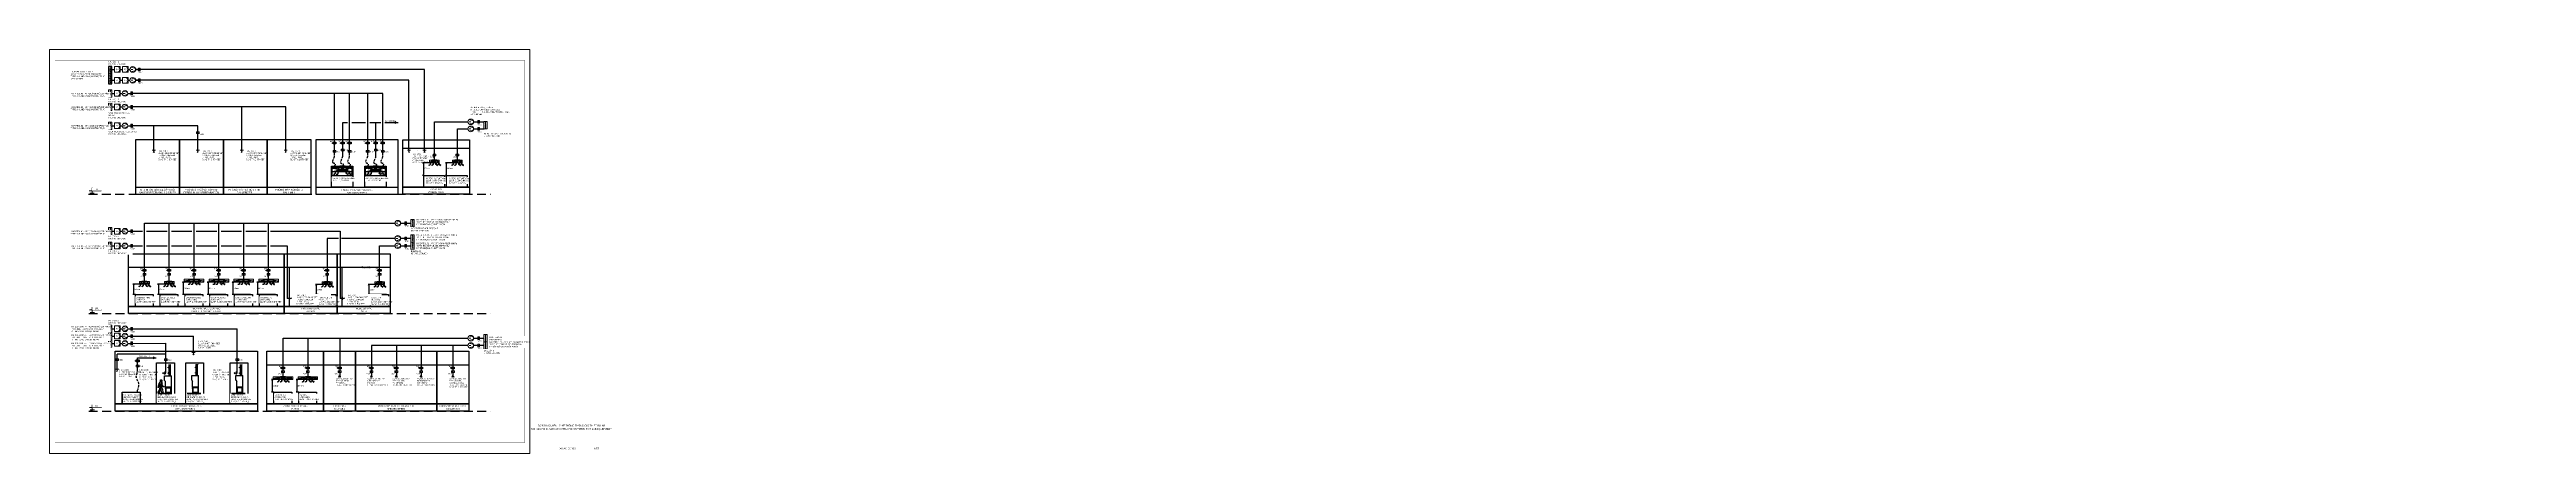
# Paper-space layout 'DW-AC-00-103' of a CAD drawing. Header units: millimetres. Extents: x 30 to 3552, y 10 to 584.
# The model-space entities are those that its viewports show. They can reach past a viewport. Long polylines and large blocks are cut down to what shows.
import ezdxf
from ezdxf.enums import TextEntityAlignment as Align

# ---------------------------------------------------------------- set-up
doc = ezdxf.new("R2010")
doc.units = ezdxf.units.MM
for name, pattern in [('DASHED', [19.05, 12.7, -6.35]), ('DASHED2', [9.525, 6.35, -3.175]), ('DOTX2', [12.7, 0, -12.7]), ('HIDDEN', [0.375, 0.25, -0.125])]:
    doc.linetypes.add(name, pattern=pattern)
doc.layers.get('Defpoints').update_dxf_attribs({"color": 5})
for name, color, linetype, lineweight in [('2DL_SYM_i', 41, 'Continuous', 18), ('KI-HIEU-1', 151, 'Continuous', 9), ('LU_AB_SYM', 7, 'Continuous', 9)]:
    doc.layers.add(name, color=color, linetype=linetype, lineweight=lineweight)
for name, color, linetype in [('EAD', 6, 'Continuous'), ('ME-M.AC-Symbol', 7, 'Continuous'), ('SEAS-CCL-EAD-TXT', 7, 'Continuous'), ('SEAS-HLL-FAD', 3, 'Continuous'), ('TKS- AC', 6, 'Continuous'), ('TKS-WW', 2, 'Continuous'), ('XANH', 5, 'Continuous')]:
    doc.layers.add(name, color=color, linetype=linetype)
doc.styles.add('Arial', font='arial.ttf', dxfattribs={"width": 0.8, "height": 2})
doc.styles.add('Arial_5', font='arial.ttf', dxfattribs={"width": 0.8, "height": 125})
doc.styles.add('CP_ATTR', font='ROMANS.SHX')
doc.styles.add('PITSIMP8', font='pitsimp8')
doc.styles.add('Seas-Arial', font='arial.ttf')
doc.styles.add('TA1', font='arial.ttf')

# ---------------------------------------------------------------- blocks, each defined once
blk = doc.blocks.new('*U9')
for p, q in [((-500, 0), (500, 0)), ((-400, 500), (1300, 500)), ((0, 0), (-300, 150)), ((-300, 150), (300, 150)), ((0, 0), (0, 900))]:
    blk.add_line(p, q)
blk.add_solid([(0, 0), (-300, 150), (0, 150)])
at = {"color": 7, "style": 'TA1', "flags": 8}
blk.add_attdef('%%P0.000', text='', height=220, dxfattribs=at).set_placement((650, 600), align=Align.CENTER)
at = {"linetype": 'DOTX2', "ltscale": 10000}
blk.add_wipeout([(1300, 500), (1300, 900), (0, 900), (0, 500)], dxfattribs=at)
blk = doc.blocks.new('2DLSD077')
at = {"color": 7, "true_color": 0xffffff}
blk.add_wipeout([(-1, 1), (1, 1), (1, -1), (-1, -1)], dxfattribs=at)
for p, q in [((-0.6, 0), (0, 0)), ((0.95, 0.32), (-0.54, 0.84)), ((0.95, -0.32), (-0.54, -0.84))]:
    blk.add_line(p, q)
blk.add_circle((0, 0), 1)
at = {"linetype": 'ByBlock', "style": 'CP_ATTR', "flags": 9}
for tag in ['NAME', 'NUMBER', 'GROUP', 'ARTICLE', 'PRODUCT-TYPE', 'ORDER-NO', 'PRODUCER', 'DN', 'PN', 'CHARACTER', 'TEMPERATURE', 'POWER', 'VOLTAGE', 'FLOW', 'OTHER']:
    blk.add_attdef(tag, text='', height=0.0001, dxfattribs=at).set_placement((-0.18, -0.04), align=Align.MIDDLE_LEFT)
blk = doc.blocks.new('2DLSD031')
blk.add_wipeout([(-0.6, 1), (0.6, 1), (0.6, -1), (-0.6, -1)])
blk.add_hatch(color=256).paths.add_polyline_path([(0.1, 0), (0.1, 0), (0.1, 0), (0, 0), (0, 0.1), (0, 0.1), (0, 0.1), (0, 0.1), (0, 0.1), (0, 0), (-0.1, 0), (-0.1, 0), (-0.1, 0), (-0.1, 0), (-0.1, 0), (0, 0), (0, -0.1), (0, -0.1), (0, -0.1), (0, -0.1), (0, -0.1), (0, 0), (0.1, 0), (0.1, 0)])
blk.add_line((-0.4, -0.6), (0.4, 0.6))
blk.add_lwpolyline([(-0.6, 1), (0.6, 1), (0.6, -1), (-0.6, -1), (-0.6, 1)])
blk.add_lwpolyline([(0.1, 0), (0.1, 0), (0.1, 0), (0, 0), (0, 0.1), (0, 0.1), (0, 0.1), (0, 0.1), (0, 0.1), (0, 0), (-0.1, 0), (-0.1, 0), (-0.1, 0), (-0.1, 0), (-0.1, 0), (0, 0), (0, -0.1), (0, -0.1), (0, -0.1), (0, -0.1), (0, -0.1), (0, 0), (0.1, 0), (0.1, 0)], close=True)
blk = doc.blocks.new('Louver')
blk.add_wipeout([(-0.6, 1.3), (-0.6, -1.3), (0.6, -1.3), (0.6, 1.3)])
for p, q in [((-0.15625, 1.03125), (0.15625, 0.71875)), ((-0.15625, 0.59375), (0.15625, 0.28125)), ((-0.15625, 0.15625), (0.15625, -0.15625)), ((-0.15625, -0.28125), (0.15625, -0.59375)), ((-0.15625, -0.71875), (0.15625, -1.03125))]:
    blk.add_line(p, q)
blk.add_lwpolyline([(-0.6, 1.3), (0.6, 1.3), (0.6, -1.3), (-0.6, -1.3), (-0.6, 1.3)])
blk = doc.blocks.new('_Open30')
at = {"color": 0, "linetype": 'ByBlock', "lineweight": -2}
for p, q in [((-1, 0.267949), (0, 0)), ((0, 0), (-1, -0.267949)), ((0, 0), (-1, 0))]:
    blk.add_line(p, q, dxfattribs=at)
blk = doc.blocks.new('A$C97f7f580')
for centre, start, end in [((-1.5, -1), 33.60469, 146.39531), ((-1.5, 1), 213.60469, 326.39531), ((1.5, 1), 213.60469, 326.39531)]:
    blk.add_arc(centre, 1.76, start, end)
blk = doc.blocks.new('CPLS_391')
for p, q in [((0.45, 0), (-0.45, 0)), ((0.15, -0.1), (-0.15, -0.1)), ((0, -0.6), (-0.15, -0.4)), ((0, -0.2), (0, -0.6)), ((0, -0.6), (0.15, -0.4))]:
    blk.add_line(p, q)
at = {"linetype": 'ByBlock', "style": 'CP_ATTR', "flags": 9}
for tag in ['NAME', 'GROUP', 'NUMBER', 'PRODUCER', 'ARTICLE', 'PRODUCT-TYPE', 'ORDER-NO', 'CHARACTER', 'DN', 'PN', 'TEMPERATURE', 'FLOW', 'POWER', 'VOLTAGE', 'WEIGHT', 'OTHER']:
    blk.add_attdef(tag, text='', height=0.00005, dxfattribs=at).set_placement((-0.09, -0.02), align=Align.MIDDLE_LEFT)
blk = doc.blocks.new('G4')
at = {"layer": '2DL_SYM_i'}
blk.add_lwpolyline([(-4, -4), (4, -4), (4, 4), (-4, 4)], close=True, dxfattribs=at)
blk.add_wipeout([(-4, 4), (4, 4), (4, -4), (-4, -4)]).dxf.layer = '2DL_SYM_i'
for q in [(1.6, 4), (1.6, -4)]:
    blk.add_line((4, 0), q, dxfattribs=at)
at = {"layer": '2DL_SYM_i', "insert": (0, 0), "char_height": 2, "width": 3.073, "attachment_point": 5, "style": 'Arial', "bg_fill": 2}
blk.add_mtext('G4', dxfattribs=at)
at = {"layer": '2DL_SYM_i'}
blk.add_lwpolyline([(-4, 4), (4, 4), (4, -4), (-4, -4)], close=True, dxfattribs=at)
blk = doc.blocks.new('A$7E981D122834A2')
at = {"layer": 'ME-M.AC-Symbol'}
blk.add_line((13.7, 42.5), (14, 42.6), dxfattribs=at)
for points in [[(8, 26.2), (7.2, 24.4), (6.8, 22.5), (7.1, 20.6), (6.5, 12.8), (5.9, 12.1), (0.9, 2.9), (1.2, 2.6), (0.5, 1.4), (-0.1, 0.6), (0, 0), (2.3, -0.3), (2.3, -0.1), (5, -0.5), (6.8, -0.3), (7, 0.1), (6.4, 0.6), (4.9, 0.9), (3.3, 1.9), (4.8, 1.6), (9.2, 10.1), (10.7, 12.3), (12.2, 19.2), (12.5, 21), (12.2, 23.2)], [(2.4, 22.8), (2.4, 22.6), (2.1, 22.3), (1.6, 21.6), (0.7, 20.3), (0.8, 20), (0.9, 20), (1.5, 20.5), (0.9, 19.6), (1.1, 19.4), (1.4, 19.5), (1.2, 19.1), (1.4, 18.9), (1.9, 19.6), (1.8, 19), (1.9, 18.9), (3.1, 20.6), (3.2, 20.3), (3.4, 20.1), (3.5, 20.5), (3.6, 21), (3.9, 21.5), (3.7, 22.2), (3.8, 22.6)], [(7.7, 37), (7.1, 36.8), (5.5, 34.2), (4.1, 32.3), (3.6, 30.8), (2.7, 28), (2.1, 24.2), (2.3, 22.8), (4.1, 22.7), (4.3, 24.1), (5.8, 28), (6.6, 29.8), (6.8, 30.3), (7.5, 31.3)], [(3.2, 20.8), (3.1, 21.2), (2.8, 21.6)], [(8.8, 38), (7.8, 37.3), (7.4, 36.1), (7.1, 35.1), (7.1, 33.4), (7.7, 30.5), (7.9, 29.3), (8.3, 28.5), (8, 27), (8.2, 26.2), (8.5, 26.6), (10.8, 26.2), (12.3, 26.1), (12.7, 25.7), (13.3, 26.3), (13.3, 26.6)], [(9.4, 39.4), (9.5, 41.6), (9.3, 42), (9, 42.9), (9.1, 43.8), (9.4, 44.8), (10.1, 45.2), (11.2, 45.3), (12.5, 45.3), (13.4, 44.9), (13.5, 44.7), (13.8, 44.3), (14.1, 43.5), (14.2, 42.8), (14, 42.5), (14.5, 41.6), (14.5, 41.4), (14.1, 41.2)], [(11, 42.6), (10.5, 41.9), (10.3, 41.3), (9.9, 41), (9.5, 40.9)], [(10.4, 32.4), (11.7, 29.9), (12.2, 28.4), (13.7, 26.1), (15.7, 23), (17.2, 22.2), (18, 22.1), (18.6, 22.6), (18.4, 23.3), (17.7, 24.1), (17.1, 25), (15.8, 27.9), (14.9, 29.6), (15.3, 30.1), (14.5, 31), (14.2, 32.4), (14, 34.2), (14, 35.7), (13.3, 37.2), (11.9, 37.6)], [(11.9, 42.7), (11.6, 42.8), (11.3, 42.8), (11.1, 42.5), (11, 42), (11.2, 41.6), (11.5, 41.3), (11.8, 41.1), (12.1, 41.2)], [(14.9, 1.9), (13.6, 1.8), (12.1, 10.7), (12.9, 10.5), (11.7, 12.4), (11.4, 14)], [(13.5, 44.6), (13.3, 43.9), (13, 43.3), (12.5, 43), (12.5, 42.5), (12.2, 42.5), (12, 42.7)], [(12.5, 21.5), (12.8, 23.5), (12.7, 25.7)], [(13.8, 42.4), (14, 42.4), (14.1, 41.8), (14, 41.1), (14, 40.8), (13.9, 40.4), (14.1, 40), (13.9, 39.7), (13.2, 39.6), (12.8, 39.2)], [(13.2, 25.9), (12.9, 24), (13.1, 21.5), (13.5, 20), (16.5, 12.6), (16.7, 11.6), (17.2, 2.8), (16, 2.3), (16.3, 1.8), (19.1, 1.2), (20, 1), (20.3, 0.7), (19.3, 0.1), (16.5, -0.2), (15.3, -0.1), (15.2, -0.3), (13.3, -0.3), (13.2, 0.3), (13.4, 1), (13.9, 1.7)], [(13.3, 37.6), (14.1, 36.1), (14.5, 34.8), (14.7, 32.5), (14.6, 31.2)], [(18.7, 23), (19.6, 22.9), (20.2, 22.5), (21.7, 21.6), (21.7, 21.5), (21.9, 21.1), (21.8, 20.9), (21.6, 20.9), (21.5, 20.8), (21.2, 20.9), (20.9, 20.7), (19.5, 21.4), (18.8, 21.9), (18.3, 21.9), (18.1, 22.1)]]:
    blk.add_lwpolyline(points, dxfattribs=at)
blk.add_lwpolyline([(9, 39.4), (10.2, 39.3), (11.8, 39.2), (13, 39.1), (13.7, 37.6), (12.8, 37.9), (11.4, 37.9), (10.2, 38), (8.8, 38.1)], close=True, dxfattribs=at)
blk = doc.blocks.new('2DLU_232')
for p, q in [((-2, 2), (-2, -2)), ((-2, 2), (0, 0)), ((0, 0), (-2, -2))]:
    blk.add_line(p, q)
for points in [[(-2, -2), (0, 0), (-2, 2), (-2, -2)], [(-2, 2), (-2, -2), (-2, 2), (0, 0)]]:
    blk.add_solid(points)
at = {"linetype": 'ByBlock', "style": 'PITSIMP8', "flags": 9}
for tag, p in [('BEZEICHNUNG', (-1.7, 0.6)), ('RAUM/GRUPPE', (-1.7, 0.5)), ('VOLUMENSTROM', (-1.7, 0.4)), ('DRUCK/-STUFE', (-1.7, 0.4)), ('TEMPERATUR', (-1.7, 0.3)), ('SPANNUNG/FREQUENZ', (-1.7, 0.3)), ('POS.NR.G-LV', (-1.7, 0.5)), ('FABRIKAT', (-1.7, 0.5)), ('TYP', (-1.7, 0.5)), ('KENNUNG', (-1.7, 0.5)), ('LEISTUNG', (-1.7, 0.4)), ('ANSCHLUSS', (-1.7, 0.4)), ('GROESSE', (-1.7, 0.4)), ('DN', (-1.7, 0.3)), ('DREHZAHL', (-1.7, 0.3)), ('SCHUTZART', (-1.7, 0.3)), ('GEWICHT', (-1.7, 0.2)), ('FREI', (-1.7, 0.2)), ('FREI', (-1.7, 0.2)), ('FREI', (-1.7, 0.2))]:
    blk.add_attdef(tag, text='', height=0.01, dxfattribs=at).set_placement(p, align=Align.MIDDLE)
blk = doc.blocks.new('F5')
blk.add_wipeout([(-4, 4), (4, 4), (4, -4), (-4, -4)]).dxf.layer = '2DL_SYM_i'
at = {"layer": '2DL_SYM_i'}
for q in [(1.6, 4), (1.6, -4)]:
    blk.add_line((4, 0), q, dxfattribs=at)
at = {"layer": '2DL_SYM_i', "insert": (0, 0), "char_height": 2, "width": 3.073, "attachment_point": 5, "style": 'Arial', "bg_fill": 2}
blk.add_mtext('F8', dxfattribs=at)
at = {"layer": '2DL_SYM_i'}
blk.add_lwpolyline([(-4, -4), (4, -4), (4, 4), (-4, 4)], close=True, dxfattribs=at)

msp = doc.modelspace()

# ---------------------------------------------------------------- linework, layer by layer
at = {"color": 3}
for p, q in [((88.7, 555.7), (103.8, 555.7)), ((88.7, 502.4), (103.3, 502.4)), ((88.7, 475.8), (103.3, 475.8)), ((138, 325.8), (167.2, 325.8)), ((173.2, 325.8), (202.5, 325.8)), ((208.5, 325.8), (237.8, 325.8)), ((243.8, 325.8), (273.1, 325.8)), ((279.1, 325.8), (308.3, 325.8)), ((314.3, 325.8), (413.1, 325.8)), ((88.7, 305), (103.3, 305)), ((138, 305), (167.2, 305)), ((173.2, 305), (202.5, 305)), ((208.5, 305), (237.8, 305)), ((243.8, 305), (273.1, 305)), ((279.1, 305), (308.3, 305)), ((314.3, 305), (337.9, 305)), ((204.7, 153.3), (204.7, 176.8)), ((266.9, 124.1), (266.9, 187.2)), ((88.7, 166.4), (103.3, 166.4)), ((165.4, 124.1), (165.4, 166.5))]:
    msp.add_line(p, q, dxfattribs=at)
for p, q in [((163.6, 113.8), (163.6, 120.5)), ((163.6, 120.5), (173.4, 120.5)), ((202.1, 114), (202.1, 120.8)), ((202.1, 120.8), (212, 120.8)), ((265.1, 114), (265.1, 120.8)), ((265.1, 120.8), (274.9, 120.8))]:
    msp.add_line(p, q)
at = {"color": 1, "linetype": 'DASHED', "lineweight": -3}
msp.add_lwpolyline([(7.7, 569, 0.2, 0.2, 0), (675.3, 569, 0.2, 0.2, 0), (675.3, 25, 0.2, 0.2, 0), (7.7, 25, 0.2, 0.2, 0)], format="xyseb", close=True, dxfattribs=at)
for points in [[(122.1, 378.3), (184.6, 378.3), (184.6, 455.8), (122.1, 455.8)], [(184.6, 378.3), (247.1, 378.3), (247.1, 455.8), (184.6, 455.8)], [(247.1, 378.3), (309.6, 378.3), (309.6, 455.8), (247.1, 455.8)], [(309.6, 378.3), (372.1, 378.3), (372.1, 455.8), (309.6, 455.8)], [(502.2, 455.8), (597.2, 455.8), (597.2, 388.3), (502.2, 388.3)], [(401, 404.9), (431.3, 404.9), (431.3, 388.3), (401, 388.3)], [(448.3, 404.9), (478.6, 404.9), (478.6, 388.3), (448.3, 388.3)], [(502.2, 388.3), (597.2, 388.3), (597.2, 378.3), (502.2, 378.3)], [(112.1, 293.9), (333.7, 293.9), (333.7, 218.9), (112.1, 218.9)], [(112.1, 218.9), (333.7, 218.9), (333.7, 208.9), (112.1, 208.9)], [(434.9, 155.3), (550.7, 155.3), (550.7, 80.3), (434.9, 80.3)], [(550.7, 155.3), (596, 155.3), (596, 80.3), (550.7, 80.3)], [(389.6, 80.3), (434.9, 80.3), (434.9, 70.3), (389.6, 70.3)], [(434.9, 80.3), (550.7, 80.3), (550.7, 70.3), (434.9, 70.3)], [(550.7, 80.3), (596, 80.3), (596, 70.3), (550.7, 70.3)]]:
    msp.add_lwpolyline(points, close=True)
at = {"color": 9}
for points in [[(502.2, 444), (597.2, 444)], [(112.1, 274.6), (333.7, 274.6)], [(333.7, 274.6), (409, 274.6)], [(409, 274.6), (484.3, 274.6)], [(309.1, 136), (389.6, 136)], [(389.6, 136), (434.9, 136)], [(434.9, 136), (550.7, 136)], [(550.7, 136), (596, 136)]]:
    msp.add_lwpolyline(points, dxfattribs=at)
for points in [[(122.1, 388.3), (184.6, 388.3)], [(184.6, 388.3), (247.1, 388.3)], [(247.1, 388.3), (309.6, 388.3)], [(309.6, 388.3), (372.1, 388.3)]]:
    msp.add_lwpolyline(points)
at = {"color": 8, "linetype": 'DASHED'}
for points in [[(55.4, 378.3), (627.6, 378.3)], [(55.7, 208.9), (627.6, 208.9)], [(207.8, 136.3), (211.2, 136.8)], [(55.7, 70.3), (627.6, 70.3)]]:
    msp.add_lwpolyline(points, dxfattribs=at)
at = {"color": 3}
for points in [[(163.8, 124.1), (165.4, 124.1)], [(265.3, 124.1), (266.9, 124.1)]]:
    msp.add_lwpolyline(points, dxfattribs=at)
at = {"layer": 'EAD', "color": 3}
for p, q in [((533.1, 555.7), (118, 555.7)), ((511, 440.8), (511, 540.3)), ((335.8, 502.4), (118, 502.4)), ((273.3, 440.8), (273.3, 502.4)), ((335.8, 440.8), (335.8, 502.4)), ((210.8, 475.8), (118, 475.8)), ((148.3, 440.8), (148.3, 475.8)), ((210.8, 440.8), (210.8, 475.8))]:
    msp.add_line(p, q, dxfattribs=at)
at = {"layer": 'EAD'}
for p, q in [((416.8, 480.5), (423.7, 480.5)), ((429.7, 480.5), (449.4, 480.5)), ((455.4, 480.5), (471, 480.5)), ((476.9, 480.5), (495.5, 480.5)), ((367.2, 173.8), (367.2, 119.4)), ((412.5, 173.8), (412.5, 119.4)), ((493.1, 163.4), (493.1, 119.4)), ((528.3, 163.4), (528.3, 119.4)), ((573.6, 163.4), (573.6, 119.4))]:
    msp.add_line(p, q, dxfattribs=at)
at = {"layer": 'EAD', "color": 3}
for points in [[(405.2, 433.6), (405.2, 521.7)], [(426.7, 433.6), (426.7, 521.7)], [(452.4, 433.6), (452.4, 521.7)], [(474, 433.6), (474, 521.7)]]:
    msp.add_lwpolyline(points, dxfattribs=at)
at = {"layer": 'EAD'}
for points in [[(564.6, 405.2), (593.9, 405.2), (593.9, 388.3), (564.6, 388.3)], [(227.9, 235.9), (253.2, 235.9), (253.2, 218.9), (227.9, 218.9)], [(298.4, 235.9), (323.7, 235.9), (323.7, 218.9), (298.4, 218.9)], [(381.7, 235.9), (407, 235.9), (407, 218.9), (381.7, 218.9)], [(456.4, 235.9), (481.7, 235.9), (481.7, 218.9), (456.4, 218.9)], [(354.4, 97.3), (379.6, 97.3), (379.6, 80.3), (354.4, 80.3)]]:
    msp.add_lwpolyline(points, close=True, dxfattribs=at)
for points in [[(170.2, 254.9), (170.2, 337.2)], [(205.5, 257.9), (205.5, 337.2)], [(240.8, 257.9), (240.8, 337.2)], [(276.1, 257.9), (276.1, 337.2)], [(311.3, 257.9), (311.3, 337.2)], [(410.9, 315.6), (394.6, 315.6), (394.6, 254.4)], [(332, 119.4), (332, 173.8), (617.4, 173.8)]]:
    msp.add_lwpolyline(points, dxfattribs=at)
at = {"layer": 'EAD', "color": 8}
for points in [[(152.2, 138.9), (177.6, 138.9), (177.6, 80.3), (152.2, 80.3)], [(256.6, 138.9), (282, 138.9), (282, 80.3), (256.6, 80.3)]]:
    msp.add_lwpolyline(points, close=True, dxfattribs=at)
at = {"layer": 'SEAS-HLL-FAD', "color": 8}
for p, q in [((572.6, 422.9), (563, 422.9)), ((119.5, 249.5), (119.5, 236.9)), ((163.3, 250.5), (153.7, 250.5)), ((154.7, 249.5), (154.7, 236.9)), ((215.3, 253.5), (189, 253.5)), ((190, 252.5), (190, 236.9)), ((225.3, 252.5), (225.3, 236.9)), ((260.6, 252.5), (260.6, 236.9)), ((295.8, 252.5), (295.8, 236.9)), ((319, 115), (315.5, 115)), ((316.5, 114), (316.5, 98.3))]:
    msp.add_line(p, q, dxfattribs=at)
at = {"layer": 'TKS- AC'}
for p, q in [((169, 124.2), (172.3, 124.2)), ((169.5, 132.1), (172.3, 132.1)), ((169.8, 133.2), (172.1, 133.2)), ((169.8, 131.1), (172.1, 131.1)), ((169.8, 125.4), (172.1, 125.4)), ((169.8, 123.3), (172.1, 123.3)), ((169.9, 121.6), (169.9, 136.1)), ((169.9, 120.5), (169.9, 121.6)), ((169.9, 121.6), (172, 121.6)), ((172, 121.6), (172, 136.4)), ((172, 120.5), (172, 121.6)), ((207.6, 124.5), (210.9, 124.5)), ((208.1, 132.3), (210.9, 132.3)), ((208.3, 133.5), (210.7, 133.5)), ((208.3, 131.4), (210.7, 131.4)), ((208.3, 125.7), (210.7, 125.7)), ((208.3, 123.6), (210.7, 123.6)), ((208.5, 121.9), (208.5, 136.4)), ((208.5, 120.8), (208.5, 121.9)), ((208.5, 121.9), (210.6, 121.9)), ((210.6, 121.9), (210.6, 136.7)), ((210.6, 120.8), (210.6, 121.9)), ((270.6, 124.2), (273.9, 124.2)), ((271, 132.1), (273.9, 132.1)), ((271.3, 133.2), (273.7, 133.2)), ((271.3, 131.1), (273.7, 131.1)), ((271.3, 125.4), (273.7, 125.4)), ((271.3, 123.3), (273.7, 123.3)), ((271.4, 121.6), (271.4, 136.1)), ((271.4, 120.5), (271.4, 121.6)), ((271.4, 121.6), (273.5, 121.6)), ((273.5, 121.6), (273.5, 136.4)), ((273.5, 120.5), (273.5, 121.6))]:
    msp.add_line(p, q, dxfattribs=at)
for points in [[(168.7, 132.5), (169.5, 132.5), (169.5, 131.7), (168.7, 131.7)], [(168.7, 124.7), (169, 124.7), (169, 123.8), (168.7, 123.8)], [(207.3, 132.7), (208.1, 132.7), (208.1, 131.9), (207.3, 131.9)], [(207.3, 124.9), (207.6, 124.9), (207.6, 124.1), (207.3, 124.1)], [(270.2, 132.5), (271, 132.5), (271, 131.7), (270.2, 131.7)], [(270.2, 124.7), (270.6, 124.7), (270.6, 123.8), (270.2, 123.8)]]:
    msp.add_lwpolyline(points, close=True, dxfattribs=at)
at = {"layer": 'TKS-WW', "color": 8, "extrusion": (0, 0, -1)}
for centre in [(171, 132.1), (171, 124.3), (209.5, 132.3), (209.5, 124.5), (272.5, 132.1), (272.5, 124.3)]:
    msp.add_ellipse(centre, major_axis=(0.97, 0), ratio=0.530721, dxfattribs=at)
at = {"layer": 'XANH', "linetype": 'HIDDEN'}
for p, q in [((585.8, 424.5), (573.7, 424.5)), ((583.3, 426.5), (576.2, 426.5)), ((400.6, 251.6), (388.6, 251.6)), ((398.2, 253.6), (391, 253.6)), ((345, 116.6), (319, 116.6)), ((335.5, 118.6), (328.4, 118.6))]:
    msp.add_line(p, q, dxfattribs=at)
at = {"layer": 'XANH'}
for p, q in [((576.2, 426.9), (576.2, 427.3)), ((576.2, 427.3), (583.3, 427.3)), ((583.3, 427.3), (583.3, 426.9)), ((391, 254), (391, 254.4)), ((391, 254.4), (398.2, 254.4)), ((398.2, 254.4), (398.2, 254)), ((328.4, 119), (328.4, 119.4)), ((328.4, 119.4), (335.5, 119.4)), ((335.5, 119.4), (335.5, 119))]:
    msp.add_line(p, q, dxfattribs=at)
at = {"layer": 'XANH', "color": 1}
for p, q in [((579, 427), (578.9, 426.8)), ((579, 425), (579, 427)), ((579, 427), (579.2, 426.8)), ((579.7, 427), (579.5, 426.8)), ((579.7, 425), (579.7, 427)), ((579.7, 427), (579.8, 426.8)), ((580.3, 427), (580.2, 426.8)), ((580.3, 425), (580.3, 427)), ((580.3, 427), (580.4, 426.8)), ((204.8, 257.6), (204.7, 257.4)), ((204.8, 255.6), (204.8, 257.6)), ((204.8, 257.6), (204.9, 257.4)), ((205.4, 257.6), (205.3, 257.4)), ((205.4, 255.6), (205.4, 257.6)), ((205.4, 257.6), (205.5, 257.4)), ((206.1, 257.6), (205.9, 257.4)), ((206.1, 255.6), (206.1, 257.6)), ((206.1, 257.6), (206.2, 257.4)), ((393.9, 254.1), (393.8, 253.9)), ((393.9, 252.1), (393.9, 254.1)), ((393.9, 254.1), (394, 253.9)), ((394.5, 254.1), (394.4, 253.9)), ((394.5, 252.1), (394.5, 254.1)), ((394.5, 254.1), (394.6, 253.9)), ((395.1, 254.1), (395, 253.9)), ((395.1, 252.1), (395.1, 254.1)), ((395.1, 254.1), (395.3, 253.9)), ((331.3, 119.1), (331.1, 118.9)), ((331.3, 117.1), (331.3, 119.1)), ((331.3, 119.1), (331.4, 118.9)), ((331.9, 119.1), (331.7, 118.9)), ((331.9, 117.1), (331.9, 119.1)), ((331.9, 119.1), (332, 118.9)), ((332.5, 119.1), (332.4, 118.9)), ((332.5, 117.1), (332.5, 119.1)), ((332.5, 119.1), (332.6, 118.9))]:
    msp.add_line(p, q, dxfattribs=at)
at = {"layer": 'XANH', "lineweight": 0}
for p, q in [((218.5, 255.1), (192.5, 255.1)), ((201.9, 257.5), (201.9, 257.9)), ((201.9, 257.9), (209.1, 257.9)), ((209.1, 257.1), (201.9, 257.1)), ((209.1, 257.9), (209.1, 257.5))]:
    msp.add_line(p, q, dxfattribs=at)
for points in [[(586.7, 426.9), (586.7, 422.9), (572.8, 422.9), (572.8, 426.9)], [(572.8, 426.9), (576.2, 426.9)], [(583.3, 426.9), (586.7, 426.9)], [(192.5, 253.5), (192.5, 255.1), (201.9, 257.1)], [(201.9, 257.5), (201.9, 257.1)], [(209.1, 257.5), (209.1, 257.1)], [(218.5, 253.5), (218.5, 255.1), (209.1, 257.1)], [(387.6, 254), (391, 254)], [(398.2, 254), (401.6, 254)], [(335.5, 119), (345.9, 119), (345.9, 115), (318, 115), (318, 119), (328.4, 119)]]:
    msp.add_lwpolyline(points, dxfattribs=at)
at = {"layer": 'XANH', "linetype": 'HIDDEN'}
for points in [[(573.7, 422.9), (573.7, 424.5), (576.2, 426.5)], [(576.2, 426.9), (576.2, 426.5)], [(583.3, 426.9), (583.3, 426.5)], [(585.8, 422.9), (585.8, 424.5), (583.3, 426.5)], [(391, 254), (391, 253.6)], [(398.2, 254), (398.2, 253.6)], [(319, 115), (319, 116.6), (328.4, 118.6)], [(328.4, 119), (328.4, 118.6)], [(335.5, 119), (335.5, 118.6)], [(345, 115), (345, 116.6), (335.5, 118.6)]]:
    msp.add_lwpolyline(points, dxfattribs=at)
at = {"layer": 'XANH', "color": 1}
for points in [[(196.9, 254.9), (196.6, 254.6)], [(196.9, 254.9), (196.9, 254.6)], [(198.9, 254.9), (198.7, 254.6)], [(198.9, 254.9), (199, 254.6)], [(200.6, 254.9), (200.4, 254.6)], [(200.6, 254.9), (200.7, 254.6)], [(210.4, 254.9), (210.3, 254.6)], [(210.4, 254.9), (210.6, 254.6)], [(212.1, 254.9), (212, 254.6)], [(212.1, 254.9), (212.3, 254.6)], [(214.2, 254.9), (214.1, 254.6)], [(214.2, 254.9), (214.4, 254.6)], [(323.3, 116.3), (323.1, 116)], [(323.3, 116.3), (323.4, 116)], [(325.4, 116.3), (325.2, 116)], [(325.4, 116.3), (325.5, 116)], [(327.1, 116.3), (326.8, 116)], [(327.1, 116.3), (327.2, 116)], [(336.9, 116.3), (336.8, 116)], [(336.9, 116.3), (337.1, 116)], [(338.5, 116.3), (338.5, 116)], [(338.5, 116.3), (338.8, 116)], [(340.6, 116.3), (340.5, 116)], [(340.6, 116.3), (340.8, 116)]]:
    msp.add_lwpolyline(points, dxfattribs=at)
for points in [[(197.2, 250.6, 0.241528), (199.1, 250.6, 0.27011), (200.1, 252.1), (200.4, 252), (199.9, 252.8), (199.1, 252.4), (199.4, 252.3, -0.070122), (199, 250.9, -0.241952), (197.5, 249.9)], [(201.3, 250.6, 0.241528), (203.2, 250.6, 0.27011), (204.2, 252.1), (204.5, 252), (204, 252.8), (203.2, 252.4), (203.5, 252.3, -0.070122), (203.1, 250.9, -0.241952), (201.6, 249.9)], [(323.6, 112.1, 0.241528), (325.6, 112.1, 0.27011), (326.5, 113.5), (326.9, 113.5), (326.4, 114.2), (325.6, 113.8), (325.9, 113.7, -0.070122), (325.5, 112.4, -0.241952), (323.9, 111.4)], [(327.7, 112.1, 0.241528), (329.7, 112.1, 0.27011), (330.6, 113.5), (331, 113.5), (330.5, 114.2), (329.7, 113.8), (330, 113.7, -0.070122), (329.6, 112.4, -0.241952), (328, 111.4)]]:
    msp.add_lwpolyline(points, format="xyb", dxfattribs=at)
for points in [[(195.9, 253.7), (196.7, 254.3), (196.9, 254.9)], [(197.9, 253.8), (198.7, 254.3), (198.9, 254.9)], [(199.6, 253.7), (200.4, 254.3), (200.6, 254.9)], [(211.4, 253.7), (210.6, 254.3), (210.4, 254.9)], [(213.1, 253.8), (212.3, 254.3), (212.1, 254.9)], [(215.2, 253.7), (214.4, 254.3), (214.2, 254.9)], [(322.3, 115.2), (323.1, 115.7), (323.3, 116.3)], [(324.4, 115.2), (325.2, 115.7), (325.4, 116.3)], [(326.1, 115.2), (326.9, 115.7), (327.1, 116.3)], [(337.9, 115.2), (337.1, 115.7), (336.9, 116.3)], [(339.5, 115.2), (338.8, 115.7), (338.5, 116.3)], [(341.6, 115.2), (340.8, 115.7), (340.6, 116.3)]]:
    msp.add_spline(points, degree=3, dxfattribs=at)

# ---------------------------------------------------------------- block references
at = {"layer": '2DL_SYM_i', "xscale": -5, "yscale": 5, "zscale": 5}
for p in [(148.3, 440.8), (210.8, 440.8), (273.3, 440.8), (335.8, 440.8), (511, 440.8), (204.7, 153.3), (96.1, 129.6)]:
    msp.add_blockref('CPLS_391', p, dxfattribs=at)
at = {"layer": 'LU_AB_SYM', "linetype": 'ByBlock', "xscale": -0.6856920001737308, "yscale": 0.6856920000500395, "zscale": 0.685692, "rotation": 180}
msp.add_blockref('2DLU_232', (493, 480.5), dxfattribs=at)
at = {"layer": 'SEAS-HLL-FAD', "color": 8, "rotation": 90}
for p in [(564, 422.9), (154.7, 250.5), (190, 253.5), (316.5, 115)]:
    msp.add_blockref('_Open30', p, dxfattribs=at)
at = {"layer": 'SEAS-HLL-FAD', "color": 8, "xscale": -1, "rotation": 89.99991653921806}
msp.add_blockref('_Open30', (260.6, 235.9), dxfattribs=at)

# ---------------------------------------------------------------- texts
at = {"ltscale": 0.5, "style": 'Arial', "width": 0.8}
msp.add_text('VCD', height=2, dxfattribs=at).set_placement((216.3, 464.6), align=Align.TOP_CENTER)
at = {"style": 'Arial', "width": 0.8}
for s, p in [('SCRUBBER', (484.3, 483.6)), ('VCD', (410.3, 439.9)), ('VCD', (431.8, 439.9)), ('VCD', (457.5, 439.9)), ('VCD', (479.1, 439.9)), ('VCD', (576.6, 432.1)), ('VCD', (170.4, 144)), ('VCD', (272, 144))]:
    msp.add_text(s, height=2, dxfattribs=at).set_placement(p, align=Align.TOP_CENTER)
at = {"linetype": 'ByBlock', "style": 'Seas-Arial', "width": 0.8}
for s, height, p in [('SAMPLE RECEIVING 1 & DRIER', 2.5, (153.3, 380.8)), ('KHU NHẬN MẪU 1 & SẤY KHÔ', 2.5, (153.3, 384.8)), ('FERRO ALLOY PREPARATION', 2.5, (215.8, 380.8)), ('PHÒNG GIA CÔNG HỢP KIM', 2.5, (215.8, 384.8)), ('PHÒNG MÁY NGHIỀN TINH', 2.5, (277.1, 384.8)), ('PULVERIZER', 2.5, (277.1, 380.8)), ('PHÒNG MÁY NGHIỀN BI', 2.5, (340.8, 384.8)), ('BALL MILL', 2.5, (340.8, 380.8)), ('PHÒNG THÍ NGHIỆM HÓA ƯỚT 1', 2, (437.2, 384.5)), ('WET LABORATORY 1', 2, (437.1, 380.5)), ('WASHING ROOM', 2, (549.7, 381.3)), ('PHÒNG RỬA', 2, (549.7, 385.3)), ('PHÒNG NUNG MẪU', 2, (371.4, 215.9)), ('FURNACE', 2, (371.4, 211.9)), ('PHÒNG SẤY MẪU', 2, (446.6, 215.9)), ('OVEN', 2, (446.6, 211.9)), ('PHÒNG NUNG CHẢY MẪU', 2, (349.4, 77.4)), ('FUSION', 2, (349.4, 73.4)), ('PHÒNG CÂN 2', 2, (412.3, 77.4)), ('BALANCE 2', 2, (412.3, 73.4)), ('PHÒNG MÁY PHÂN TÍCH QUANG PHỔ', 2, (492.8, 77.4)), ('SPECTROMETERS', 2, (492.8, 73.4)), ('PHÒNG MÁY PHÂN TÍCH CS', 2, (573.4, 77.4)), ('CS 844 ROOM', 2, (573.4, 73.4))]:
    msp.add_text(s, height=height, dxfattribs=at).set_placement(p, align=Align.MIDDLE_CENTER)
at = {"style": 'Arial_5', "width": 0.6}
for s, p in [('VD', (168, 125.7)), ('MD', (168.1, 133.6)), ('EA', (170.2, 127.4)), ('VD', (206.6, 125.9)), ('MD', (206.7, 133.9)), ('EA', (208.8, 127.6)), ('VD', (269.6, 125.7)), ('MD', (269.6, 133.6)), ('EA', (271.7, 127.4))]:
    msp.add_text(s, height=1.32, dxfattribs=at).set_placement(p, align=Align.MIDDLE_LEFT)
at = {"insert": (127.9, 129.6), "char_height": 2, "attachment_point": 1, "style": 'Arial'}
msp.add_mtext_dynamic_manual_height_columns("FAG+OBD\\PLL/AF: 2,270 CMH/ SET\\PKTC/NS: 1400x500\\PL/TYPE: DDG\\PSL/ Q'TY: 4 BỘ/ SET", width=31.31, gutter_width=202.1, heights=[23.8], dxfattribs=at)

# ---------------------------------------------------------------- next in the draw order: block references
for p in [(96.3, 555.7), (96.3, 475.8), (96.3, 305), (96.3, 166.4)]:
    msp.add_blockref('G4', p)
at = {"layer": '2DL_SYM_i', "xscale": 2, "yscale": 2, "zscale": 2, "rotation": 90}
for p in [(210.8, 465.8), (170.2, 264.6), (240.8, 264.6), (276.1, 264.6), (311.3, 264.6), (367.2, 126)]:
    msp.add_blockref('2DLSD031', p, dxfattribs=at)
at = {"layer": '2DL_SYM_i', "xscale": 4, "yscale": 4, "zscale": 4}
for p in [(516.2, 337.2), (516.2, 305.2), (619.8, 163.4)]:
    msp.add_blockref('Louver', p, dxfattribs=at)
at = {"layer": 'KI-HIEU-1', "xscale": 0.01, "yscale": 0.01, "zscale": 0.01}
for p in [(60.4, 378.3), (60.7, 208.9), (60.7, 70.3)]:
    msp.add_blockref('*U9', p, dxfattribs=at).add_auto_attribs({'%%P0.000': '1FL'})

# ---------------------------------------------------------------- next in the draw order: texts
at = {"color": 6, "char_height": 2, "style": 'Arial', "bg_fill": 2}
for s, insert, width, attachment_point in [("HN-EAFE-1.01.1 ~ 1.01.2\\PAF: 3,100 CMH@ESP 200 Pa/SET\\PTYPE:^IIN-LINE AXIAL/ HƯỚNG TRỤC\\PQ'TY: 02 SET", (598.4, 490.5), 50.061, 7), ('WEATHER COVER 90º(21)+IS\\PKTC/NS 1500x600', (617.4, 465.5), 42.723, 1)]:
    msp.add_mtext(s, dxfattribs=dict(at, insert=insert, width=width, attachment_point=attachment_point))
at = {"ltscale": 0.5, "char_height": 2, "attachment_point": 1, "line_spacing_factor": 0.9, "style": 'Arial', "bg_fill": 2}
for s, insert, width in [("FAG+OBD\\PLL/AF: 4,460 CMH/ SET\\PKTC/NS: 1150x550\\PL/TYPE: DDG\\PSL/ Q'TY: 5 BỘ/ SET", (154.4, 440.8), 26.165), ("FAG+OBD\\PLL/AF: 4,250 CMH/ SET\\PKTC/NS: 1150x550\\PL/TYPE: DDG\\PSL/ Q'TY: 2 BỘ/ SET", (216.9, 440.8), 26.165), ("FAG+OBD\\PLL/AF: 2,550 CMH/ SET\\PKTC/NS: 550x550\\PL/TYPE: DDG\\PSL/ Q'TY: 2 BỘ/ SET", (279.4, 440.8), 26.165), ("FAG+OBD\\PLL/AF: 1,145 CMH/ SET\\PKTC/NS: 450x450\\PL/TYPE: DDG\\PSL/ Q'TY: 1 BỘ/ SET", (341.9, 440.8), 26.165), ("FAG+OBD\\PLL/AF: 1,525 CMH/ SET\\PKTC/NS: 500x500\\PL/TYPE: DDG\\PSL/ Q'TY: 4 BỘ/ SET", (514.9, 436.7), 26.165), ('CANOPY 2000x750x1500\\PLL/AF: 2,200 CMH', (402.2, 402.1), 39.679), ("\\A1;AUTOCLAVE (850x800)\\PLL/AF: 3,050 CMH/ SET\\PSL/ Q'TY: 1 BỘ/ SET ", (567.7, 401.9), 27.415), ('OVEN 6CKIC\\P(1200x900)\\PLL/AF: 4,300 CMH/ SET', (299.5, 232.5), 27.415), ("\\A1;OVEN 1~4 \\P(850x200)\\PLL/AF: 1,400 CMH/ SET\\PSL/ Q'TY: 4 BỘ/ SET ", (457.5, 232.5), 27.415), ("FUME HOOD \\PBỂ NGÂM DỤNG CỤ\\PLL/AF: 2,270 CMH/ SET\\PSL/ Q'TY: 4 BỘ/ SET", (153.3, 94), 27.415), ("FUME HOOD \\PBỂ NGÂM DỤNG CỤ\\PLL/AF: 2,270 CMH/ SET\\PSL/ Q'TY: 2 BỘ/ SET", (257.7, 94), 27.415)]:
    msp.add_mtext(s, dxfattribs=dict(at, insert=insert, width=width))

# ---------------------------------------------------------------- next in the draw order: hatches: boundary and pattern name
for points in [[(165.5, 104), (164.9, 104), (164.9, 104.2), (165.5, 104.2)], [(164.9, 103.8), (173.4, 103.8), (173.4, 104), (164.9, 104)], [(172.9, 104), (173.4, 104), (173.4, 104.2), (172.9, 104.2)], [(266.2, 104.5), (266.2, 104.3), (266.7, 104.3), (266.7, 104.5)], [(266.2, 104.1), (274.9, 104.1), (274.9, 104.3), (266.2, 104.3)], [(274.4, 104.5), (274.4, 104.3), (274.9, 104.3), (274.9, 104.5)]]:
    msp.add_hatch(color=256).paths.add_polyline_path(points)
h = msp.add_hatch()
h.set_pattern_fill('ANSI33', color=256, scale=0.021121, style=0)
h.set_pattern_definition([(45, (-1211.02016, 718.08123), (-0.094834213, 0.094834213), []), (45, (-1210.92533, 718.08123), (-0.094834213, 0.094834213), [0.067057915, -0.033528958])])
h.paths.add_polyline_path([(165.2, 96), (165.4, 96), (165.4, 103.8), (165.2, 103.8)])
h = msp.add_hatch()
h.set_pattern_fill('DOTS', color=256, scale=0.031681, style=0)
h.set_pattern_definition([(0, (-1107.67616, 697.796884), (0.0251467182, 0.0502934364), [0, -0.0502934364])])
h.paths.add_polyline_path([(165.8, 103.8), (165.4, 103.8), (165.4, 103.4), (165.8, 103.4)])
h.paths.add_polyline_path([(172.9, 103.8), (172.5, 103.8), (172.5, 103.4), (172.9, 103.4)])
h = msp.add_hatch()
h.set_pattern_fill('DOTS', color=256, scale=0.031681, style=0)
h.set_pattern_definition([(0, (-1107.67616, 697.775764), (0.0251467182, 0.0502934364), [0, -0.0502934364])])
h.paths.add_polyline_path([(165.8, 96.5), (165.4, 96.5), (165.4, 96), (165.8, 96)])
h.paths.add_polyline_path([(172.9, 96.5), (172.5, 96.5), (172.5, 96.3), (172.5, 96), (172.9, 96)])
h = msp.add_hatch(color=256)
h.paths.add_polyline_path([(165.8, 95.9), (165.4, 95.9), (165.4, 95.7), (165.8, 95.7)])
h.paths.add_polyline_path([(165.7, 96), (165.5, 96), (165.5, 95.9), (165.7, 95.9)])
h = msp.add_hatch()
h.set_pattern_fill('ANSI33', color=256, scale=0.021121, style=0)
h.set_pattern_definition([(45, (-1107.67616, 697.77576), (-0.094834213, 0.094834213), []), (45, (-1107.58133, 697.77576), (-0.094834213, 0.094834213), [0.067057915, -0.033528958])])
h.paths.add_polyline_path([(172.5, 96.3), (172.5, 96.5), (167.6, 96.5), (167.6, 96.3)])
h.paths.add_polyline_path([(165.8, 96.5), (165.8, 96.3), (167.6, 96.3), (167.6, 96.5)])
h = msp.add_hatch(color=256)
h.paths.add_polyline_path([(172.5, 95.9), (172.9, 95.9), (172.9, 95.7), (172.5, 95.7)])
h.paths.add_polyline_path([(172.6, 96), (172.8, 96), (172.8, 95.9), (172.6, 95.9)])
h = msp.add_hatch()
h.set_pattern_fill('ANSI33', color=256, scale=0.021121, style=0)
h.set_pattern_definition([(135, (1549.33105, 718.08123), (0.094834213, 0.094834213), []), (135, (1549.23621, 718.08123), (0.094834213, 0.094834213), [0.067057915, -0.033528958])])
h.paths.add_polyline_path([(173.1, 96), (172.9, 96), (172.9, 103.8), (173.1, 103.8)])
h = msp.add_hatch()
h.set_pattern_fill('ANSI33', color=256, scale=0.021813, style=0)
h.set_pattern_definition([(45, (-1154.86905, 738.48015), (-0.097942639, 0.097942639), []), (45, (-1154.77111, 738.48015), (-0.097942639, 0.097942639), [0.069255904, -0.034627952])])
h.paths.add_polyline_path([(266.5, 96.1), (266.7, 96.1), (266.7, 104), (266.5, 104)])
h = msp.add_hatch(color=256)
h.paths.add_polyline_path([(267.1, 95.9), (266.6, 95.9), (266.6, 95.7), (267.1, 95.7)])
h.paths.add_polyline_path([(266.9, 96.1), (266.8, 96.1), (266.8, 95.9), (266.9, 95.9)])
h = msp.add_hatch()
h.set_pattern_fill('DOTS', color=256, scale=0.032719, style=0)
h.set_pattern_definition([(0, (-1048.1377, 717.53093), (0.0259709641, 0.0519419282), [0, -0.0519419282])])
h.paths.add_polyline_path([(267.1, 104.1), (266.7, 104.1), (266.7, 103.6), (267.1, 103.6)])
h.paths.add_polyline_path([(274.4, 104.1), (274, 104.1), (274, 103.6), (274.4, 103.6)])
h = msp.add_hatch()
h.set_pattern_fill('DOTS', color=256, scale=0.032719, style=0)
h.set_pattern_definition([(0, (-1048.1377, 717.50912), (0.0259709641, 0.0519419282), [0, -0.0519419282])])
h.paths.add_polyline_path([(267.1, 96.5), (266.7, 96.5), (266.7, 96.1), (267.1, 96.1)])
h.paths.add_polyline_path([(274.4, 96.5), (274, 96.5), (274, 96.3), (274, 96.1), (274.4, 96.1)])
h = msp.add_hatch()
h.set_pattern_fill('ANSI33', color=256, scale=0.021813, style=0)
h.set_pattern_definition([(45, (-1048.1377, 717.50912), (-0.097942639, 0.097942639), []), (45, (-1048.03976, 717.50912), (-0.097942639, 0.097942639), [0.069255904, -0.034627952])])
h.paths.add_polyline_path([(274, 96.3), (274, 96.5), (269, 96.5), (268.9, 96.3)])
h.paths.add_polyline_path([(267.1, 96.5), (267.1, 96.3), (268.9, 96.3), (269, 96.5)])
h = msp.add_hatch(color=256)
h.paths.add_polyline_path([(274, 95.9), (274.4, 95.9), (274.4, 95.7), (274, 95.7)])
h.paths.add_polyline_path([(274.2, 96.1), (274.3, 96.1), (274.3, 95.9), (274.2, 95.9)])
h = msp.add_hatch()
h.set_pattern_fill('ANSI33', color=256, scale=0.021813, style=0)
h.set_pattern_definition([(135, (1695.9595, 738.48015), (0.097942639, 0.097942639), []), (135, (1695.86155, 738.48015), (0.097942639, 0.097942639), [0.069255904, -0.034627952])])
h.paths.add_polyline_path([(274.6, 96.1), (274.4, 96.1), (274.4, 104), (274.6, 104)])

# ---------------------------------------------------------------- next in the draw order: linework, layer by layer
at = {"color": 3}
msp.add_line((111.3, 555.7), (118, 555.7), dxfattribs=at)
for p, q in [((163.6, 113.8), (164.7, 112.1)), ((164.7, 104.2), (164.7, 112.1)), ((173.4, 104.2), (173.4, 120.5)), ((265.1, 114), (266.2, 112.4)), ((266.2, 104.5), (266.2, 112.4)), ((274.9, 104.5), (274.9, 120.8)), ((154.1, 95.7), (173.9, 95.7)), ((165.5, 104.2), (172.9, 104.2)), ((258.5, 95.7), (278.3, 95.7)), ((266.7, 104.5), (274.4, 104.5))]:
    msp.add_line(p, q)
msp.add_lwpolyline([(378.5, 388.3), (495.8, 388.3)])
for points in [[(333.7, 293.9), (409, 293.9), (409, 218.9), (333.7, 218.9)], [(333.7, 218.9), (409, 218.9), (409, 208.9), (333.7, 208.9)], [(93.1, 80.3), (295.5, 80.3), (295.5, 70.3), (93.1, 70.3)], [(165.5, 104), (164.9, 104), (164.9, 104.2), (165.5, 104.2)], [(164.9, 103.8), (173.4, 103.8), (173.4, 104), (164.9, 104)], [(165.2, 103.1), (165.2, 102.1), (165, 102.1), (165, 103.1)], [(165.4, 96), (165.2, 96), (165.2, 103.8), (165.4, 103.8)], [(165.4, 96), (165.8, 96), (165.8, 103.8), (165.4, 103.8)], [(165.8, 103.4), (165.4, 103.4), (165.4, 103.8), (165.8, 103.8)], [(165.8, 96.5), (165.4, 96.5), (165.4, 96), (165.8, 96)], [(165.8, 95.9), (165.4, 95.9), (165.4, 95.7), (165.8, 95.7)], [(165.5, 96), (165.7, 96), (165.7, 95.9), (165.5, 95.9)], [(165.8, 103.4), (172.5, 103.4), (172.5, 103.8), (165.8, 103.8)], [(165.8, 96.5), (172.5, 96.5), (172.5, 96), (165.8, 96)], [(165.8, 96.3), (172.5, 96.3), (172.5, 96.5), (165.8, 96.5)], [(172.9, 96), (172.5, 96), (172.5, 103.8), (172.9, 103.8)], [(172.5, 103.4), (172.9, 103.4), (172.9, 103.8), (172.5, 103.8)], [(172.5, 96.5), (172.9, 96.5), (172.9, 96), (172.5, 96)], [(172.5, 95.9), (172.9, 95.9), (172.9, 95.7), (172.5, 95.7)], [(172.8, 96), (172.6, 96), (172.6, 95.9), (172.8, 95.9)], [(172.9, 104), (173.4, 104), (173.4, 104.2), (172.9, 104.2)], [(172.9, 96), (173.1, 96), (173.1, 103.8), (172.9, 103.8)], [(266.7, 104.3), (266.2, 104.3), (266.2, 104.5), (266.7, 104.5)], [(266.2, 104.1), (274.9, 104.1), (274.9, 104.3), (266.2, 104.3)], [(266.5, 103.3), (266.5, 102.3), (266.3, 102.3), (266.3, 103.3)], [(266.7, 96.1), (266.5, 96.1), (266.5, 104.1), (266.7, 104.1)], [(267.1, 95.9), (266.6, 95.9), (266.6, 95.7), (267.1, 95.7)], [(266.7, 96.1), (267.1, 96.1), (267.1, 104.1), (266.7, 104.1)], [(267.1, 103.6), (266.7, 103.6), (266.7, 104.1), (267.1, 104.1)], [(267.1, 96.5), (266.7, 96.5), (266.7, 96.1), (267.1, 96.1)], [(266.8, 96.1), (266.9, 96.1), (266.9, 95.9), (266.8, 95.9)], [(267.1, 103.6), (274, 103.6), (274, 104.1), (267.1, 104.1)], [(267.1, 96.5), (274, 96.5), (274, 96.1), (267.1, 96.1)], [(267.1, 96.3), (274, 96.3), (274, 96.5), (267.1, 96.5)], [(274.4, 96.1), (274, 96.1), (274, 104.1), (274.4, 104.1)], [(274, 103.6), (274.4, 103.6), (274.4, 104.1), (274, 104.1)], [(274, 96.5), (274.4, 96.5), (274.4, 96.1), (274, 96.1)], [(274, 95.9), (274.4, 95.9), (274.4, 95.7), (274, 95.7)], [(274.3, 96.1), (274.2, 96.1), (274.2, 95.9), (274.3, 95.9)], [(274.4, 104.3), (274.9, 104.3), (274.9, 104.5), (274.4, 104.5)], [(274.4, 96.1), (274.6, 96.1), (274.6, 104.1), (274.4, 104.1)]]:
    msp.add_lwpolyline(points, close=True)
at = {"layer": 'EAD'}
for p, q in [((430.4, 415.8), (402, 415.8)), ((430.4, 410.4), (402, 410.4))]:
    msp.add_line(p, q, dxfattribs=at)
at = {"layer": 'EAD', "color": 8, "linetype": 'DASHED', "ltscale": 0.05}
for p, q in [((402, 415.8), (410.3, 414.2)), ((402, 410.4), (414.1, 412.7)), ((411.1, 414.1), (414.4, 413.5)), ((414.8, 412.8), (415.9, 413.1)), ((415, 413.3), (415.9, 413.1)), ((416.4, 413.1), (417.4, 413.3)), ((416.4, 413.1), (417.6, 412.9)), ((418, 413.5), (421.3, 414.1)), ((418.3, 412.7), (430.4, 410.4)), ((422, 414.2), (422.5, 414.3)), ((422.8, 414.4), (430.4, 415.8))]:
    msp.add_line(p, q, dxfattribs=at)
at = {"layer": 'EAD'}
for points in [[(415.9, 415.8), (416.4, 415.8), (416.4, 410.4), (415.9, 410.4)], [(532.1, 405.2), (561.4, 405.2), (561.4, 388.3), (532.1, 388.3)], [(263.2, 235.9), (288.4, 235.9), (288.4, 218.9), (263.2, 218.9)]]:
    msp.add_lwpolyline(points, close=True, dxfattribs=at)
at = {"layer": 'EAD', "color": 8}
msp.add_lwpolyline([(193.6, 138.9), (219, 138.9), (219, 80.3), (193.6, 80.3)], close=True, dxfattribs=at)
at = {"layer": 'EAD', "color": 8, "linetype": 'DASHED2', "ltscale": 0.5}
msp.add_spline([(404.9, 418.2), (406.4, 421.3), (403.5, 422.6), (405.2, 432.8), (405.2, 433.6)], degree=3, dxfattribs=at)
at = {"layer": 'SEAS-HLL-FAD', "color": 8}
for p, q in [((540, 422.9), (530.5, 422.9)), ((564.6, 405.2), (563, 405.2)), ((564, 421.9), (564, 406.2)), ((462.4, 250), (452.8, 250)), ((453.8, 249), (453.8, 236.9)), ((285.8, 235.9), (259.6, 235.9)), ((321.1, 235.9), (294.8, 235.9)), ((479.1, 235.9), (452.8, 235.9))]:
    msp.add_line(p, q, dxfattribs=at)
at = {"layer": 'TKS-WW', "color": 7, "linetype": 'HIDDEN'}
msp.add_lwpolyline([(173.4, 104.2), (173.4, 120)], dxfattribs=at)
at = {"layer": 'XANH', "linetype": 'HIDDEN'}
for p, q in [((553.3, 424.5), (541.2, 424.5)), ((550.8, 426.5), (543.7, 426.5))]:
    msp.add_line(p, q, dxfattribs=at)
at = {"layer": 'XANH'}
for p, q in [((543.7, 426.9), (543.7, 427.3)), ((543.7, 427.3), (550.8, 427.3)), ((550.8, 427.3), (550.8, 426.9))]:
    msp.add_line(p, q, dxfattribs=at)
at = {"layer": 'XANH', "color": 1}
for p, q in [((546.5, 427), (546.4, 426.8)), ((546.5, 425), (546.5, 427)), ((546.5, 427), (546.6, 426.8)), ((547.1, 427), (547, 426.8)), ((547.1, 425), (547.1, 427)), ((547.1, 427), (547.3, 426.8)), ((547.8, 427), (547.7, 426.8)), ((547.8, 425), (547.8, 427)), ((547.8, 427), (547.9, 426.8))]:
    msp.add_line(p, q, dxfattribs=at)
at = {"layer": 'XANH', "lineweight": -3}
for p, q in [((412.9, 418.2), (412.9, 418.6)), ((412.9, 418.6), (420.1, 418.6)), ((420.1, 417.8), (412.9, 417.8)), ((420.1, 418.6), (420.1, 418.2))]:
    msp.add_line(p, q, dxfattribs=at)
at = {"layer": 'XANH', "lineweight": 0}
for points in [[(554.2, 426.9), (554.2, 422.9), (540.3, 422.9), (540.3, 426.9)], [(540.3, 426.9), (543.7, 426.9)], [(550.8, 426.9), (554.2, 426.9)]]:
    msp.add_lwpolyline(points, dxfattribs=at)
at = {"layer": 'XANH', "linetype": 'HIDDEN'}
for points in [[(541.2, 422.9), (541.2, 424.5), (543.7, 426.5)], [(543.7, 426.9), (543.7, 426.5)], [(550.8, 426.9), (550.8, 426.5)], [(553.3, 422.9), (553.3, 424.5), (550.8, 426.5)]]:
    msp.add_lwpolyline(points, dxfattribs=at)
at = {"layer": 'XANH', "lineweight": -3}
for points in [[(402, 404.9), (401, 404.9), (401, 418.2), (412.9, 418.2)], [(402, 404.9), (402, 415.8), (412.9, 417.8)], [(412.9, 418.2), (412.9, 417.8)], [(420.1, 418.2), (431.3, 418.2), (431.3, 404.9), (430.4, 404.9)], [(420.1, 418.2), (420.1, 417.8)], [(430.4, 404.9), (430.4, 415.8), (420.1, 417.8)]]:
    msp.add_lwpolyline(points, dxfattribs=at)
at = {"layer": 'XANH', "color": 1, "lineweight": -3}
for points in [[(403.6, 407, 0.241528), (405.6, 407, 0.27011), (406.5, 408.5), (406.8, 408.4), (406.4, 409.2), (405.5, 408.8), (405.9, 408.7, -0.070122), (405.5, 407.4, -0.241952), (403.9, 406.4)], [(407.7, 407, 0.241528), (409.7, 407, 0.27011), (410.6, 408.5), (410.9, 408.4), (410.5, 409.2), (409.6, 408.8), (410, 408.7, -0.070122), (409.6, 407.4, -0.241952), (408, 406.4)], [(408.1, 412.3, 0.241528), (410.1, 412.3, 0.27011), (411, 413.8), (411.3, 413.7), (410.9, 414.5), (410, 414.1), (410.4, 414, -0.070122), (410, 412.6, -0.241952), (408.4, 411.7)], [(412.2, 412.3, 0.241528), (414.2, 412.3, 0.27011), (415.1, 413.8), (415.4, 413.7), (415, 414.5), (414.1, 414.1), (414.5, 414, -0.070122), (414.1, 412.6, -0.241952), (412.5, 411.7)], [(420.2, 412.3, -0.241528), (418.2, 412.3, -0.27011), (417.3, 413.8), (416.9, 413.7), (417.4, 414.5), (418.2, 414.1), (417.9, 414, 0.070122), (418.3, 412.6, 0.241952), (419.9, 411.7)], [(424.3, 412.3, -0.241528), (422.3, 412.3, -0.27011), (421.4, 413.8), (421.1, 413.7), (421.5, 414.5), (422.4, 414.1), (422, 414, 0.070122), (422.4, 412.6, 0.241952), (424, 411.7)], [(424.7, 407, -0.241528), (422.7, 407, -0.27011), (421.8, 408.5), (421.4, 408.4), (421.9, 409.2), (422.7, 408.8), (422.4, 408.7, 0.070122), (422.8, 407.4, 0.241952), (424.4, 406.4)], [(428.8, 407, -0.241528), (426.8, 407, -0.27011), (425.9, 408.5), (425.6, 408.4), (426, 409.2), (426.9, 408.8), (426.5, 408.7, 0.070122), (426.9, 407.4, 0.241952), (428.5, 406.4)]]:
    msp.add_lwpolyline(points, format="xyb", dxfattribs=at)
at = {"layer": 'XANH', "color": 1}
for points in [[(571.4, 420, 0.241528), (573.4, 420, 0.27011), (574.3, 421.5), (574.6, 421.4), (574.2, 422.2), (573.3, 421.7), (573.7, 421.6, -0.070122), (573.3, 420.3, -0.241952), (571.7, 419.3)], [(575.5, 420, 0.241528), (577.5, 420, 0.27011), (578.4, 421.5), (578.7, 421.4), (578.3, 422.2), (577.4, 421.7), (577.8, 421.6, -0.070122), (577.4, 420.3, -0.241952), (575.8, 419.3)], [(584.6, 420, -0.241528), (582.6, 420, -0.27011), (581.7, 421.5), (581.4, 421.4), (581.8, 422.2), (582.7, 421.7), (582.3, 421.6, 0.070122), (582.7, 420.3, 0.241952), (584.3, 419.3)], [(588.7, 420, -0.241528), (586.7, 420, -0.27011), (585.8, 421.5), (585.5, 421.4), (585.9, 422.2), (586.8, 421.7), (586.4, 421.6, 0.070122), (586.8, 420.3, 0.241952), (588.4, 419.3)]]:
    msp.add_lwpolyline(points, format="xyb", dxfattribs=at)

# ---------------------------------------------------------------- next in the draw order: block references
at = {"xscale": 0.4151475550244975, "yscale": 0.4151475550244975, "zscale": 0.4151475550244975}
msp.add_blockref('A$7E981D122834A2', (153.8, 95.9), dxfattribs=at)
at = {"layer": '2DL_SYM_i'}
for name, p, xscale, yscale, zscale, rotation in [('2DLSD077', (107.3, 475.8), -4, 4, 4, 180), ('2DLSD077', (598.9, 471.3), -4, 4, 4, 180), ('2DLSD077', (107.3, 305), -4, 4, 4, 180), ('CPLS_391', (341.2, 230.4), 5, 5, 5, 90), ('2DLSD077', (107.3, 166.4), -4, 4, 4, 180)]:
    msp.add_blockref(name, p, dxfattribs=dict(at, xscale=xscale, yscale=yscale, zscale=zscale, rotation=rotation))
at = {"layer": 'SEAS-HLL-FAD', "color": 8, "rotation": 90}
for p in [(531.5, 422.9), (453.8, 250)]:
    msp.add_blockref('_Open30', p, dxfattribs=at)
at = {"layer": 'SEAS-HLL-FAD', "color": 8, "xscale": -1}
for p, rotation in [((564, 405.2), 89.99991653921795), ((295.8, 235.9), 89.99991653921806), ((453.8, 235.9), 89.99991653921803)]:
    msp.add_blockref('_Open30', p, dxfattribs=dict(at, rotation=rotation))

# ---------------------------------------------------------------- next in the draw order: texts
at = {"style": 'Arial', "width": 0.8}
for s, p in [('...', (522.7, 442.8)), ('VCD', (544.1, 432.1)), ('600mm', (568.6, 416.1)), ('500mm', (300.4, 245.7)), ('250mm', (458.4, 243.9))]:
    msp.add_text(s, height=2, dxfattribs=at).set_placement(p, align=Align.TOP_CENTER)
for p in [(163.7, 272.5), (234.3, 272.5), (269.5, 272.5), (304.8, 272.5), (360.7, 134)]:
    msp.add_text('MD', height=2, dxfattribs=at).set_placement(p, align=Align.MIDDLE_LEFT)
at = {"linetype": 'ByBlock', "style": 'Seas-Arial', "width": 0.8}
for s, p in [('PHÒNG THÍ NGHIỆM HÓA ƯỚT 2', (194.3, 77.4)), ('WET LABORATORY 2', (192.9, 73.4))]:
    msp.add_text(s, height=2, dxfattribs=at).set_placement(p, align=Align.MIDDLE_CENTER)
at = {"color": 6, "char_height": 2, "attachment_point": 7, "style": 'Arial', "bg_fill": 2}
for s, insert, width in [('MI-EAFE-1.04 - AF: 20,000 CMH@ESP 400 Pa\\PTYPE: BELT DRIVE CENTRIFUGAL/ \\PLY TÂM ĐỘNG CƠ ĐẶT NGOÀI', (521.9, 334), 49.751), ('MI-EAFE-1.01 - AF: 5,600 CMH@ESP 400 Pa\\PTYPE: BELT DRIVE CENTRIFUGAL/ \\PLY TÂM ĐỘNG CƠ ĐẶT NGOÀI', (521.9, 300.3), 46.881), ('MI-EAFE-1.03 - AF: 1,620 CMH@ESP 400 Pa\\PTYPE: BELT DRIVE CENTRIFUGAL/ \\PLY TÂM ĐỘNG CƠ ĐẶT NGOÀI', (625.6, 160.2), 50.061)]:
    msp.add_mtext(s, dxfattribs=dict(at, insert=insert, width=width))
at = {"color": 3, "insert": (83.9, 199.6), "char_height": 2, "width": 33.318, "attachment_point": 1, "style": 'Arial', "bg_fill": 2}
msp.add_mtext('FAL(03)+IS\\PKTC/NS: 4500x1000', dxfattribs=at)

# ---------------------------------------------------------------- next in the draw order: linework, layer by layer
at = {"color": 3}
for p, q in [((111.3, 475.8), (118, 475.8)), ((111.3, 305), (118, 305)), ((118, 305), (132, 305)), ((111.3, 166.4), (118, 166.4)), ((118, 166.4), (165.4, 166.5))]:
    msp.add_line(p, q, dxfattribs=at)
at = {"layer": 'EAD'}
for points in [[(547.2, 427.3), (547.2, 481.3), (617.4, 481.3)], [(579.8, 427.3), (579.8, 471.3)], [(579.8, 471.3), (594.9, 471.3)], [(602.9, 471.3), (618, 471.3)], [(617.4, 163.4), (457.8, 163.4), (457.8, 119.4)]]:
    msp.add_lwpolyline(points, dxfattribs=at)

# ---------------------------------------------------------------- next in the draw order: block references
at = {"layer": '2DL_SYM_i', "xscale": -4, "yscale": 4, "zscale": 4}
for p in [(86.3, 475.8), (86.3, 166.4)]:
    msp.add_blockref('Louver', p, dxfattribs=at)
at = {"layer": '2DL_SYM_i', "xscale": 2, "yscale": 2, "zscale": 2, "rotation": 90}
msp.add_blockref('2DLSD031', (405.2, 439.2), dxfattribs=at)

# ---------------------------------------------------------------- next in the draw order: texts
at = {"color": 3, "style": 'Arial', "width": 0.8}
for p in [(118.2, 472.8), (118.2, 302), (118.2, 163.4)]:
    msp.add_text('VCD', height=2, dxfattribs=at).set_placement(p, align=Align.TOP_CENTER)
at = {"ltscale": 0.5, "char_height": 2, "width": 27.415, "attachment_point": 1, "line_spacing_factor": 0.9, "style": 'Arial', "bg_fill": 2}
for s, insert in [("\\A1;AUTOCLAVE (850x800)\\PLL/AF: 3,050 CMH/ SET\\PSL/ Q'TY: 1 BỘ/ SET ", (535.1, 401.9)), ('OVEN 4XUE 980\\P(1300x1200)\\PLL/AF: 5,100 CMH/ SET', (228.9, 232.5)), ("\\A1;FURNACE 1~8 \\P(450x450)\\PLL/AF: 1,134 CMH/ SET\\PSL/ Q'TY: 8 BỘ/ SET ", (382.7, 232.5)), ("FUME HOOD \\PBỂ NGÂM DỤNG CỤ\\PLL/AF: 2,270 CMH/ SET\\PSL/ Q'TY: 4 BỘ/ SET", (194.8, 94))]:
    msp.add_mtext(s, dxfattribs=dict(at, insert=insert))
at = {"color": 6, "insert": (513.8, 298.5), "char_height": 2, "width": 42.723, "attachment_point": 1, "style": 'Arial', "bg_fill": 2}
msp.add_mtext('EAL(01)+IS\\PKTC/NS 2900x800', dxfattribs=at)

# ---------------------------------------------------------------- next in the draw order: wipeouts: each hides what was drawn before it
for points in [[(168.3, 269), (168.3, 271.4), (172.2, 271.4), (172.2, 269)], [(238.9, 269), (238.9, 271.4), (242.7, 271.4), (242.7, 269)], [(274.1, 269), (274.1, 271.4), (278, 271.4), (278, 269)], [(309.4, 269), (309.4, 271.4), (313.3, 271.4), (313.3, 269)], [(365.3, 130.4), (365.3, 132.8), (369.2, 132.8), (369.2, 130.4)]]:
    msp.add_wipeout(points)

# ---------------------------------------------------------------- next in the draw order: hatches: boundary and pattern name
for points in [[(203.2, 104.5), (203.2, 104.3), (203.8, 104.3), (203.8, 104.5)], [(203.2, 104.1), (212, 104.1), (212, 104.3), (203.2, 104.3)], [(211.4, 104.5), (211.4, 104.3), (212, 104.3), (212, 104.5)]]:
    msp.add_hatch(color=256).paths.add_polyline_path(points)
h = msp.add_hatch()
h.set_pattern_fill('ANSI33', color=256, scale=0.021813, style=0)
h.set_pattern_definition([(45, (-1217.81221, 738.48015), (-0.097942639, 0.097942639), []), (45, (-1217.71427, 738.48015), (-0.097942639, 0.097942639), [0.069255904, -0.034627952])])
h.paths.add_polyline_path([(203.5, 96.1), (203.7, 96.1), (203.7, 104), (203.5, 104)])
h = msp.add_hatch()
h.set_pattern_fill('DOTS', color=256, scale=0.032719, style=0)
h.set_pattern_definition([(0, (-1111.08086, 717.53094), (0.0259709641, 0.0519419282), [0, -0.0519419282])])
h.paths.add_polyline_path([(204.1, 104.1), (203.7, 104.1), (203.7, 103.6), (204.1, 103.6)])
h.paths.add_polyline_path([(211.5, 104.1), (211.1, 104.1), (211.1, 103.6), (211.5, 103.6)])
h = msp.add_hatch()
h.set_pattern_fill('DOTS', color=256, scale=0.032719, style=0)
h.set_pattern_definition([(0, (-1111.08086, 717.50913), (0.0259709641, 0.0519419282), [0, -0.0519419282])])
h.paths.add_polyline_path([(204.1, 96.5), (203.7, 96.5), (203.7, 96.1), (204.1, 96.1)])
h.paths.add_polyline_path([(211.5, 96.5), (211.1, 96.5), (211.1, 96.3), (211.1, 96.1), (211.5, 96.1)])
h = msp.add_hatch(color=256)
h.paths.add_polyline_path([(204.1, 95.9), (203.7, 95.9), (203.7, 95.7), (204.1, 95.7)])
h.paths.add_polyline_path([(204, 96.1), (203.8, 96.1), (203.8, 95.9), (204, 95.9)])
h = msp.add_hatch()
h.set_pattern_fill('ANSI33', color=256, scale=0.021813, style=0)
h.set_pattern_definition([(45, (-1111.08086, 717.50913), (-0.097942639, 0.097942639), []), (45, (-1110.98292, 717.50913), (-0.097942639, 0.097942639), [0.069255904, -0.034627952])])
h.paths.add_polyline_path([(211.1, 96.3), (211.1, 96.5), (206, 96.5), (206, 96.3)])
h.paths.add_polyline_path([(204.1, 96.5), (204.1, 96.3), (206, 96.3), (206, 96.5)])
h = msp.add_hatch(color=256)
h.paths.add_polyline_path([(211.1, 95.9), (211.5, 95.9), (211.5, 95.7), (211.1, 95.7)])
h.paths.add_polyline_path([(211.2, 96.1), (211.4, 96.1), (211.4, 95.9), (211.2, 95.9)])
h = msp.add_hatch()
h.set_pattern_fill('ANSI33', color=256, scale=0.021813, style=0)
h.set_pattern_definition([(135, (1633.01634, 738.48015), (0.097942639, 0.097942639), []), (135, (1632.9184, 738.48015), (0.097942639, 0.097942639), [0.069255904, -0.034627952])])
h.paths.add_polyline_path([(211.7, 96.1), (211.5, 96.1), (211.5, 104), (211.7, 104)])

# ---------------------------------------------------------------- next in the draw order: linework, layer by layer
for p, q in [((168, 270.2), (172.4, 270.2)), ((238.5, 270.2), (242.9, 270.2)), ((273.8, 270.2), (278.2, 270.2)), ((309, 270.2), (313.4, 270.2)), ((202.1, 114), (203.2, 112.4)), ((203.2, 104.5), (203.2, 112.4)), ((212, 104.5), (212, 120.8)), ((365, 131.6), (369.4, 131.6)), ((195.5, 95.7), (215.3, 95.7)), ((203.8, 104.5), (211.4, 104.5))]:
    msp.add_line(p, q)
for points in [[(378.5, 378.3), (495.8, 378.3), (495.8, 455.8), (378.5, 455.8)], [(167.1, 270.6), (168, 270.6), (168, 269.7), (167.1, 269.7)], [(237.7, 270.6), (238.5, 270.6), (238.5, 269.7), (237.7, 269.7)], [(273, 270.6), (273.8, 270.6), (273.8, 269.7), (273, 269.7)], [(308.2, 270.6), (309, 270.6), (309, 269.7), (308.2, 269.7)], [(364.1, 132), (365, 132), (365, 131.2), (364.1, 131.2)], [(203.8, 104.3), (203.2, 104.3), (203.2, 104.5), (203.8, 104.5)], [(203.2, 104.1), (212, 104.1), (212, 104.3), (203.2, 104.3)], [(203.5, 103.3), (203.5, 102.3), (203.3, 102.3), (203.3, 103.3)], [(203.7, 96.1), (203.5, 96.1), (203.5, 104.1), (203.7, 104.1)], [(203.7, 96.1), (204.1, 96.1), (204.1, 104.1), (203.7, 104.1)], [(204.1, 103.6), (203.7, 103.6), (203.7, 104.1), (204.1, 104.1)], [(204.1, 96.5), (203.7, 96.5), (203.7, 96.1), (204.1, 96.1)], [(204.1, 95.9), (203.7, 95.9), (203.7, 95.7), (204.1, 95.7)], [(203.8, 96.1), (204, 96.1), (204, 95.9), (203.8, 95.9)], [(204.1, 103.6), (211.1, 103.6), (211.1, 104.1), (204.1, 104.1)], [(204.1, 96.5), (211.1, 96.5), (211.1, 96.1), (204.1, 96.1)], [(204.1, 96.3), (211.1, 96.3), (211.1, 96.5), (204.1, 96.5)], [(211.5, 96.1), (211.1, 96.1), (211.1, 104.1), (211.5, 104.1)], [(211.1, 103.6), (211.5, 103.6), (211.5, 104.1), (211.1, 104.1)], [(211.1, 96.5), (211.5, 96.5), (211.5, 96.1), (211.1, 96.1)], [(211.1, 95.9), (211.5, 95.9), (211.5, 95.7), (211.1, 95.7)], [(211.4, 96.1), (211.2, 96.1), (211.2, 95.9), (211.4, 95.9)], [(211.4, 104.3), (212, 104.3), (212, 104.5), (211.4, 104.5)], [(211.5, 96.1), (211.7, 96.1), (211.7, 104.1), (211.5, 104.1)]]:
    msp.add_lwpolyline(points, close=True)
for points in [[(168.3, 269), (168.3, 271.4), (172.2, 271.4), (172.2, 269), (168.3, 269)], [(238.9, 269), (238.9, 271.4), (242.7, 271.4), (242.7, 269), (238.9, 269)], [(274.1, 269), (274.1, 271.4), (278, 271.4), (278, 269), (274.1, 269)], [(309.4, 269), (309.4, 271.4), (313.3, 271.4), (313.3, 269), (309.4, 269)], [(365.3, 130.4), (365.3, 132.8), (369.2, 132.8), (369.2, 130.4), (365.3, 130.4)]]:
    msp.add_lwpolyline(points)
at = {"layer": 'EAD'}
msp.add_lwpolyline([(469.3, 254.4), (469.3, 305.1), (513.8, 305.2)], dxfattribs=at)
msp.add_lwpolyline([(192.6, 235.9), (217.9, 235.9), (217.9, 218.9), (192.6, 218.9)], close=True, dxfattribs=at)
at = {"layer": 'EAD', "color": 8, "linetype": 'DASHED2', "ltscale": 0.5}
msp.add_spline([(426.5, 418.2), (428, 421.3), (425, 422.6), (426.7, 432.8), (426.7, 433.6)], degree=3, dxfattribs=at)
at = {"layer": 'SEAS-HLL-FAD', "color": 8}
for p, q in [((532.1, 405.2), (530.5, 405.2)), ((531.5, 421.9), (531.5, 406.2)), ((285.8, 253.5), (259.6, 253.5)), ((321.1, 253.5), (294.8, 253.5)), ((387.6, 250), (378.1, 250)), ((379.1, 249), (379.1, 236.9)), ((250.6, 235.9), (224.3, 235.9)), ((381.7, 235.9), (378.1, 235.9)), ((353.3, 115), (350.7, 115)), ((351.7, 114), (351.7, 98.3))]:
    msp.add_line(p, q, dxfattribs=at)
at = {"layer": 'XANH', "lineweight": 0}
for p, q in [((176.3, 252.1), (164.2, 252.1)), ((166.7, 254.5), (166.7, 254.9)), ((166.7, 254.9), (173.8, 254.9)), ((173.8, 254.1), (166.7, 254.1)), ((173.8, 254.9), (173.8, 254.5)), ((253.8, 255.1), (227.8, 255.1)), ((237.2, 257.5), (237.2, 257.9)), ((237.2, 257.9), (244.4, 257.9)), ((244.4, 257.1), (237.2, 257.1)), ((244.4, 257.9), (244.4, 257.5)), ((289.1, 255.1), (263, 255.1)), ((272.5, 257.5), (272.5, 257.9)), ((272.5, 257.9), (279.6, 257.9)), ((279.6, 257.1), (272.5, 257.1)), ((279.6, 257.9), (279.6, 257.5)), ((324.3, 255.1), (298.3, 255.1)), ((307.8, 257.5), (307.8, 257.9)), ((307.8, 257.9), (314.9, 257.9)), ((314.9, 257.1), (307.8, 257.1)), ((314.9, 257.9), (314.9, 257.5))]:
    msp.add_line(p, q, dxfattribs=at)
at = {"layer": 'XANH', "color": 1}
for p, q in [((169.5, 254.6), (169.4, 254.4)), ((169.5, 252.6), (169.5, 254.6)), ((169.5, 254.6), (169.6, 254.4)), ((170.1, 254.6), (170, 254.4)), ((170.1, 252.6), (170.1, 254.6)), ((170.1, 254.6), (170.3, 254.4)), ((170.8, 254.6), (170.7, 254.4)), ((170.8, 252.6), (170.8, 254.6)), ((170.8, 254.6), (170.9, 254.4)), ((240.1, 257.6), (239.9, 257.4)), ((240.1, 255.6), (240.1, 257.6)), ((240.1, 257.6), (240.2, 257.4)), ((240.7, 257.6), (240.6, 257.4)), ((240.7, 255.6), (240.7, 257.6)), ((240.7, 257.6), (240.8, 257.4)), ((241.3, 257.6), (241.2, 257.4)), ((241.3, 255.6), (241.3, 257.6)), ((241.3, 257.6), (241.4, 257.4)), ((275.3, 257.6), (275.2, 257.4)), ((275.3, 255.6), (275.3, 257.6)), ((275.3, 257.6), (275.5, 257.4)), ((275.9, 257.6), (275.8, 257.4)), ((275.9, 255.6), (275.9, 257.6)), ((275.9, 257.6), (276.1, 257.4)), ((276.6, 257.6), (276.5, 257.4)), ((276.6, 255.6), (276.6, 257.6)), ((276.6, 257.6), (276.7, 257.4)), ((310.6, 257.6), (310.5, 257.4)), ((310.6, 255.6), (310.6, 257.6)), ((310.6, 257.6), (310.7, 257.4)), ((311.2, 257.6), (311.1, 257.4)), ((311.2, 255.6), (311.2, 257.6)), ((311.2, 257.6), (311.3, 257.4)), ((311.9, 257.6), (311.7, 257.4)), ((311.9, 255.6), (311.9, 257.6)), ((311.9, 257.6), (312, 257.4)), ((366.5, 119.1), (366.4, 118.9)), ((366.5, 117.1), (366.5, 119.1)), ((366.5, 119.1), (366.6, 118.9)), ((367.1, 119.1), (367, 118.9)), ((367.1, 117.1), (367.1, 119.1)), ((367.1, 119.1), (367.3, 118.9)), ((367.8, 119.1), (367.7, 118.9)), ((367.8, 117.1), (367.8, 119.1)), ((367.8, 119.1), (367.9, 118.9))]:
    msp.add_line(p, q, dxfattribs=at)
at = {"layer": 'XANH', "linetype": 'HIDDEN'}
for p, q in [((380.3, 116.6), (354.2, 116.6)), ((370.8, 118.6), (363.7, 118.6))]:
    msp.add_line(p, q, dxfattribs=at)
at = {"layer": 'XANH'}
for p, q in [((363.7, 119), (363.7, 119.4)), ((363.7, 119.4), (370.8, 119.4)), ((370.8, 119.4), (370.8, 119))]:
    msp.add_line(p, q, dxfattribs=at)
at = {"layer": 'XANH', "color": 1}
for points in [[(538.9, 420, 0.241528), (540.9, 420, 0.27011), (541.8, 421.5), (542.1, 421.4), (541.7, 422.2), (540.8, 421.7), (541.2, 421.6, -0.070122), (540.8, 420.3, -0.241952), (539.2, 419.3)], [(543, 420, 0.241528), (545, 420, 0.27011), (545.9, 421.5), (546.2, 421.4), (545.8, 422.2), (544.9, 421.7), (545.3, 421.6, -0.070122), (544.9, 420.3, -0.241952), (543.3, 419.3)], [(552.1, 420, -0.241528), (550.1, 420, -0.27011), (549.2, 421.5), (548.9, 421.4), (549.3, 422.2), (550.2, 421.7), (549.8, 421.6, 0.070122), (550.2, 420.3, 0.241952), (551.8, 419.3)], [(556.2, 420, -0.241528), (554.2, 420, -0.27011), (553.3, 421.5), (553, 421.4), (553.4, 422.2), (554.3, 421.7), (553.9, 421.6, 0.070122), (554.3, 420.3, 0.241952), (555.9, 419.3)], [(210.4, 250.6, -0.241528), (208.4, 250.6, -0.27011), (207.4, 252.1), (207.1, 252), (207.6, 252.8), (208.4, 252.4), (208.1, 252.3, 0.070122), (208.5, 250.9, 0.241952), (210, 249.9)], [(214.5, 250.6, -0.241528), (212.5, 250.6, -0.27011), (211.6, 252.1), (211.2, 252), (211.7, 252.8), (212.5, 252.4), (212.2, 252.3, 0.070122), (212.6, 250.9, 0.241952), (214.2, 249.9)], [(316.2, 250.6, -0.241528), (314.2, 250.6, -0.27011), (313.3, 252.1), (312.9, 252), (313.4, 252.8), (314.2, 252.4), (313.9, 252.3, 0.070122), (314.3, 250.9, 0.241952), (315.9, 249.9)], [(320.3, 250.6, -0.241528), (318.3, 250.6, -0.27011), (317.4, 252.1), (317, 252), (317.5, 252.8), (318.3, 252.4), (318, 252.3, 0.070122), (318.4, 250.9, 0.241952), (320, 249.9)], [(386.2, 247.1, 0.241528), (388.2, 247.1, 0.27011), (389.2, 248.6), (389.5, 248.5), (389, 249.3), (388.2, 248.9), (388.5, 248.8, -0.070122), (388.1, 247.4, -0.241952), (386.6, 246.4)], [(390.3, 247.1, 0.241528), (392.3, 247.1, 0.27011), (393.3, 248.6), (393.6, 248.5), (393.1, 249.3), (392.3, 248.9), (392.6, 248.8, -0.070122), (392.2, 247.4, -0.241952), (390.7, 246.4)], [(399.4, 247.1, -0.241528), (397.5, 247.1, -0.27011), (396.5, 248.6), (396.2, 248.5), (396.7, 249.3), (397.5, 248.9), (397.2, 248.8, 0.070122), (397.6, 247.4, 0.241952), (399.1, 246.4)], [(403.6, 247.1, -0.241528), (401.6, 247.1, -0.27011), (400.6, 248.6), (400.3, 248.5), (400.8, 249.3), (401.6, 248.9), (401.3, 248.8, 0.070122), (401.7, 247.4, 0.241952), (403.2, 246.4)]]:
    msp.add_lwpolyline(points, format="xyb", dxfattribs=at)
at = {"layer": 'XANH', "lineweight": 0}
for points in [[(163.3, 254.5), (166.7, 254.5)], [(166.7, 254.5), (166.7, 254.1)], [(173.8, 254.5), (177.2, 254.5)], [(173.8, 254.5), (173.8, 254.1)], [(244.4, 257.5), (254.8, 257.5), (254.8, 253.5), (226.8, 253.5), (226.8, 257.5), (237.2, 257.5)], [(227.8, 253.5), (227.8, 255.1), (237.2, 257.1)], [(237.2, 257.5), (237.2, 257.1)], [(244.4, 257.5), (244.4, 257.1)], [(253.8, 253.5), (253.8, 255.1), (244.4, 257.1)], [(279.6, 257.5), (290, 257.5), (290, 253.5), (262.1, 253.5), (262.1, 257.5), (272.5, 257.5)], [(263, 253.5), (263, 255.1), (272.5, 257.1)], [(272.5, 257.5), (272.5, 257.1)], [(279.6, 257.5), (279.6, 257.1)], [(289.1, 253.5), (289.1, 255.1), (279.6, 257.1)], [(314.9, 257.5), (325.3, 257.5), (325.3, 253.5), (297.4, 253.5), (297.4, 257.5), (307.8, 257.5)], [(298.3, 253.5), (298.3, 255.1), (307.8, 257.1)], [(307.8, 257.5), (307.8, 257.1)], [(314.9, 257.5), (314.9, 257.1)], [(324.3, 253.5), (324.3, 255.1), (314.9, 257.1)], [(401.6, 254), (401.6, 250), (387.6, 250), (387.6, 254)], [(370.8, 119), (381.2, 119), (381.2, 115), (353.3, 115), (353.3, 119), (363.7, 119)]]:
    msp.add_lwpolyline(points, dxfattribs=at)
at = {"layer": 'XANH', "color": 1}
for points in [[(232.1, 254.9), (231.9, 254.6)], [(232.1, 254.9), (232.2, 254.6)], [(234.2, 254.9), (234, 254.6)], [(234.2, 254.9), (234.3, 254.6)], [(235.9, 254.9), (235.7, 254.6)], [(235.9, 254.9), (236, 254.6)], [(245.7, 254.9), (245.6, 254.6)], [(245.7, 254.9), (245.9, 254.6)], [(247.4, 254.9), (247.3, 254.6)], [(247.4, 254.9), (247.6, 254.6)], [(249.4, 254.9), (249.3, 254.6)], [(249.4, 254.9), (249.7, 254.6)], [(267.4, 254.9), (267.2, 254.6)], [(267.4, 254.9), (267.5, 254.6)], [(269.5, 254.9), (269.3, 254.6)], [(269.5, 254.9), (269.6, 254.6)], [(271.2, 254.9), (270.9, 254.6)], [(271.2, 254.9), (271.2, 254.6)], [(280.9, 254.9), (280.9, 254.6)], [(280.9, 254.9), (281.2, 254.6)], [(282.6, 254.9), (282.5, 254.6)], [(282.6, 254.9), (282.9, 254.6)], [(284.7, 254.9), (284.6, 254.6)], [(284.7, 254.9), (284.9, 254.6)], [(302.7, 254.9), (302.5, 254.6)], [(302.7, 254.9), (302.8, 254.6)], [(304.8, 254.9), (304.5, 254.6)], [(304.8, 254.9), (304.8, 254.6)], [(306.4, 254.9), (306.2, 254.6)], [(306.4, 254.9), (306.5, 254.6)], [(316.2, 254.9), (316.1, 254.6)], [(316.2, 254.9), (316.5, 254.6)], [(317.9, 254.9), (317.8, 254.6)], [(317.9, 254.9), (318.1, 254.6)], [(320, 254.9), (319.9, 254.6)], [(320, 254.9), (320.2, 254.6)], [(358.6, 116.3), (358.4, 116)], [(358.6, 116.3), (358.7, 116)], [(360.7, 116.3), (360.4, 116)], [(360.7, 116.3), (360.8, 116)], [(362.4, 116.3), (362.1, 116)], [(362.4, 116.3), (362.4, 116)], [(372.1, 116.3), (372.1, 116)], [(372.1, 116.3), (372.4, 116)], [(373.8, 116.3), (373.7, 116)], [(373.8, 116.3), (374, 116)], [(375.9, 116.3), (375.8, 116)], [(375.9, 116.3), (376.1, 116)]]:
    msp.add_lwpolyline(points, dxfattribs=at)
at = {"layer": 'XANH', "linetype": 'HIDDEN'}
for points in [[(388.6, 250), (388.6, 251.6), (391, 253.6)], [(400.6, 250), (400.6, 251.6), (398.2, 253.6)], [(354.2, 115), (354.2, 116.6), (363.7, 118.6)], [(363.7, 119), (363.7, 118.6)], [(370.8, 119), (370.8, 118.6)], [(380.3, 115), (380.3, 116.6), (370.8, 118.6)]]:
    msp.add_lwpolyline(points, dxfattribs=at)
at = {"layer": 'XANH', "color": 1}
for points in [[(231.1, 253.7), (231.9, 254.3), (232.1, 254.9)], [(233.2, 253.8), (234, 254.3), (234.2, 254.9)], [(234.9, 253.7), (235.7, 254.3), (235.9, 254.9)], [(246.7, 253.7), (245.9, 254.3), (245.7, 254.9)], [(248.4, 253.8), (247.6, 254.3), (247.4, 254.9)], [(250.4, 253.7), (249.6, 254.3), (249.4, 254.9)], [(266.4, 253.7), (267.2, 254.3), (267.4, 254.9)], [(268.5, 253.8), (269.3, 254.3), (269.5, 254.9)], [(270.2, 253.7), (271, 254.3), (271.2, 254.9)], [(281.9, 253.7), (281.2, 254.3), (280.9, 254.9)], [(283.6, 253.8), (282.8, 254.3), (282.6, 254.9)], [(285.7, 253.7), (284.9, 254.3), (284.7, 254.9)], [(301.7, 253.7), (302.5, 254.3), (302.7, 254.9)], [(303.8, 253.8), (304.5, 254.3), (304.8, 254.9)], [(305.4, 253.7), (306.2, 254.3), (306.4, 254.9)], [(317.2, 253.7), (316.4, 254.3), (316.2, 254.9)], [(318.9, 253.8), (318.1, 254.3), (317.9, 254.9)], [(321, 253.7), (320.2, 254.3), (320, 254.9)], [(357.6, 115.2), (358.4, 115.7), (358.6, 116.3)], [(359.7, 115.2), (360.5, 115.7), (360.7, 116.3)], [(361.4, 115.2), (362.1, 115.7), (362.4, 116.3)], [(373.1, 115.2), (372.3, 115.7), (372.1, 116.3)], [(374.8, 115.2), (374, 115.7), (373.8, 116.3)], [(376.9, 115.2), (376.1, 115.7), (375.9, 116.3)]]:
    msp.add_spline(points, degree=3, dxfattribs=at)

# ---------------------------------------------------------------- next in the draw order: block references
msp.add_blockref('G4', (96.3, 502.4))
at = {"layer": '2DL_SYM_i'}
for name, p, xscale, yscale, zscale in [('2DLSD031', (116.8, 475.8), 2, 2, 2), ('Louver', (619.8, 476.5), 4, 4, 4), ('2DLSD031', (116.8, 166.4), 2, 2, 2)]:
    msp.add_blockref(name, p, dxfattribs=dict(at, xscale=xscale, yscale=yscale, zscale=zscale))
for name, p, xscale, yscale, zscale, rotation in [('2DLSD031', (579.8, 434), 2, 2, 2, 90), ('2DLSD077', (598.9, 163.4), -4, 4, 4, 180), ('2DLSD031', (457.8, 126), 2, 2, 2, 90), ('2DLSD031', (493.1, 126), 2, 2, 2, 90), ('2DLSD031', (528.3, 126), 2, 2, 2, 90), ('2DLSD031', (573.6, 126), 2, 2, 2, 90)]:
    msp.add_blockref(name, p, dxfattribs=dict(at, xscale=xscale, yscale=yscale, zscale=zscale, rotation=rotation))
at = {"layer": 'SEAS-HLL-FAD', "color": 8, "xscale": -1}
for p, rotation in [((531.5, 405.2), 89.99991653921795), ((225.3, 235.9), 89.99991653921806), ((379.1, 235.9), 89.99991653921805)]:
    msp.add_blockref('_Open30', p, dxfattribs=dict(at, rotation=rotation))
at = {"layer": 'SEAS-HLL-FAD', "color": 8, "rotation": 90}
for p in [(260.6, 253.5), (295.8, 253.5), (379.1, 250), (351.7, 115)]:
    msp.add_blockref('_Open30', p, dxfattribs=at)

# ---------------------------------------------------------------- next in the draw order: texts
at = {"style": 'Arial', "width": 0.8}
for s, p in [('600mm', (536, 416.1)), ('VCD', (167.1, 262.7)), ('VCD', (237.6, 262.7)), ('VCD', (272.9, 262.7)), ('VCD', (308.2, 262.7)), ('250mm', (383.6, 243.9)), ('VCD', (363.1, 124.2))]:
    msp.add_text(s, height=2, dxfattribs=at).set_placement(p, align=Align.TOP_CENTER)
at = {"color": 3, "char_height": 2, "width": 55.623, "attachment_point": 7, "style": 'Arial', "bg_fill": 2}
for s, insert in [('MI-FAFE-1.04 - AF: 30,800 CMH@ESP 400 Pa\\PTYPE: IN-LINE AXIAL/ HƯỚNG TRỤC', (30.2, 470.8)), ('MI-FSCR-1.01 - AF: 12,980 CMH@ESP 400 Pa\\PTYPE: BELT DRIVE CENTRIFUGAL/ \\PLY TÂM ĐỘNG CƠ ĐẶT NGOÀI', (30.2, 158.4))]:
    msp.add_mtext(s, dxfattribs=dict(at, insert=insert))

# ---------------------------------------------------------------- next in the draw order: linework, layer by layer
at = {"color": 3}
msp.add_line((88.7, 176.8), (103.3, 176.8), dxfattribs=at)
at = {"layer": 'EAD', "color": 3}
msp.add_line((96.1, 129.6), (96.1, 151), dxfattribs=at)

# ---------------------------------------------------------------- next in the draw order: block references
at = {"layer": '2DL_SYM_i'}
for name, p, xscale, yscale, zscale, rotation in [('2DLSD077', (107.3, 502.4), -4, 4, 4, 180), ('2DLSD031', (426.7, 439.2), 2, 2, 2, 90), ('2DLSD031', (547.2, 434), 2, 2, 2, 90), ('2DLSD031', (205.5, 264.6), 2, 2, 2, 90)]:
    msp.add_blockref(name, p, dxfattribs=dict(at, xscale=xscale, yscale=yscale, zscale=zscale, rotation=rotation))
at = {"layer": '2DL_SYM_i', "xscale": -2, "yscale": 2, "zscale": 2}
msp.add_blockref('2DLSD031', (610, 471.3), dxfattribs=at)

# ---------------------------------------------------------------- next in the draw order: texts
at = {"color": 6, "style": 'Arial', "width": 0.8}
msp.add_text('VCD', height=2, dxfattribs=at).set_placement((611.7, 160.4), align=Align.TOP_CENTER)
at = {"style": 'Arial', "width": 0.8}
for p in [(451.3, 134), (486.5, 134), (521.8, 134), (567.1, 134)]:
    msp.add_text('MD', height=2, dxfattribs=at).set_placement(p, align=Align.MIDDLE_LEFT)
at = {"color": 3, "insert": (83.9, 468.4), "char_height": 2, "width": 33.318, "attachment_point": 1, "style": 'Arial', "bg_fill": 2}
msp.add_mtext('WEATHER COVER (05) 90º+IS\\PKTC/NS: 2000x1500', dxfattribs=at)
at = {"ltscale": 0.5, "char_height": 2, "attachment_point": 1, "line_spacing_factor": 0.9, "style": 'Arial', "bg_fill": 2}
for s, insert, width in [('CANOPY 2000x750x1500\\PLL/AF: 2,200 CMH', (449.5, 402.1), 39.679), ('OVEN 3XUE 686 (1000x1200)\\PLL/AF: 4,500 CMH/ SET', (193.7, 232.5), 27.415), ('OVEN 5XUE 980\\P(1300x1200)\\PLL/AF: 5,100 CMH/ SET', (264.2, 232.5), 27.415), ("FAG+OBD\\PLL/AF: 9,072 CMH/ SET\\PKTC/NS: 2000x900\\PL/TYPE: DDG\\PSL/Q'TY: 1 BỘ/ SET", (350.6, 235.7), 48.585)]:
    msp.add_mtext(s, dxfattribs=dict(at, insert=insert, width=width))

# ---------------------------------------------------------------- next in the draw order: linework, layer by layer
at = {"color": 3}
for p, q in [((111.3, 502.4), (118, 502.4)), ((413.1, 325.8), (413.1, 230.4)), ((337.9, 305), (337.9, 230.4))]:
    msp.add_line(p, q, dxfattribs=at)
for points in [[(333.7, 274.6), (340.5, 274.6), (340.5, 218.9), (333.7, 218.9)], [(409, 274.6), (415.7, 274.6), (415.7, 218.9), (409, 218.9)], [(409, 218.9), (484.3, 218.9), (484.3, 208.9), (409, 208.9)]]:
    msp.add_lwpolyline(points, close=True)
for points in [[(341.2, 230.4), (337.9, 230.4)], [(416.5, 230.4), (413.1, 230.4)]]:
    msp.add_lwpolyline(points, dxfattribs=at)
at = {"layer": 'EAD', "color": 3}
msp.add_line((533.1, 440.8), (533.1, 555.7), dxfattribs=at)
at = {"layer": 'EAD'}
for p, q in [((477.6, 415.8), (449.2, 415.8)), ((477.6, 410.4), (449.2, 410.4))]:
    msp.add_line(p, q, dxfattribs=at)
at = {"layer": 'EAD', "color": 8, "linetype": 'DASHED', "ltscale": 0.05}
for p, q in [((449.2, 415.8), (457.6, 414.2)), ((449.2, 410.4), (461.3, 412.7)), ((458.4, 414.1), (461.6, 413.5)), ((462, 412.8), (463.2, 413.1)), ((462.3, 413.3), (463.2, 413.1)), ((463.7, 413.1), (464.6, 413.3)), ((463.7, 413.1), (464.8, 412.9)), ((465.3, 413.5), (468.5, 414.1)), ((465.5, 412.7), (477.6, 410.4)), ((469.3, 414.2), (469.8, 414.3)), ((470.1, 414.4), (477.6, 415.8))]:
    msp.add_line(p, q, dxfattribs=at)
at = {"layer": 'EAD'}
msp.add_lwpolyline([(416.8, 432.9), (416.8, 480.5)], dxfattribs=at)
for points in [[(463.2, 415.8), (463.7, 415.8), (463.7, 410.4), (463.2, 410.4)], [(157.4, 235.9), (182.6, 235.9), (182.6, 218.9), (157.4, 218.9)]]:
    msp.add_lwpolyline(points, close=True, dxfattribs=at)
at = {"layer": 'EAD', "color": 8, "linetype": 'DASHED2', "ltscale": 0.5}
msp.add_spline([(452.2, 418.2), (453.6, 421.3), (450.7, 422.6), (452.4, 432.8), (452.4, 433.6)], degree=3, dxfattribs=at)
at = {"layer": 'SEAS-HLL-FAD', "color": 8}
msp.add_line((215.3, 235.9), (189, 235.9), dxfattribs=at)
at = {"layer": 'XANH', "lineweight": -3}
for p, q in [((460.2, 418.2), (460.2, 418.6)), ((460.2, 418.6), (467.3, 418.6)), ((467.3, 417.8), (460.2, 417.8)), ((467.3, 418.6), (467.3, 418.2))]:
    msp.add_line(p, q, dxfattribs=at)
for points in [[(449.2, 404.9), (448.3, 404.9), (448.3, 418.2), (460.2, 418.2)], [(449.2, 404.9), (449.2, 415.8), (460.2, 417.8)], [(460.2, 418.2), (460.2, 417.8)], [(467.3, 418.2), (478.6, 418.2), (478.6, 404.9), (477.6, 404.9)], [(467.3, 418.2), (467.3, 417.8)], [(477.6, 404.9), (477.6, 415.8), (467.3, 417.8)]]:
    msp.add_lwpolyline(points, dxfattribs=at)
at = {"layer": 'XANH', "color": 1, "lineweight": -3}
for points in [[(450.8, 407, 0.241528), (452.8, 407, 0.27011), (453.8, 408.5), (454.1, 408.4), (453.6, 409.2), (452.8, 408.8), (453.1, 408.7, -0.070122), (452.7, 407.4, -0.241952), (451.2, 406.4)], [(455, 407, 0.241528), (456.9, 407, 0.27011), (457.9, 408.5), (458.2, 408.4), (457.7, 409.2), (456.9, 408.8), (457.2, 408.7, -0.070122), (456.8, 407.4, -0.241952), (455.3, 406.4)], [(455.3, 412.3, 0.241528), (457.3, 412.3, 0.27011), (458.3, 413.8), (458.6, 413.7), (458.1, 414.5), (457.3, 414.1), (457.6, 414, -0.070122), (457.2, 412.6, -0.241952), (455.7, 411.7)], [(459.5, 412.3, 0.241528), (461.4, 412.3, 0.27011), (462.4, 413.8), (462.7, 413.7), (462.2, 414.5), (461.4, 414.1), (461.7, 414, -0.070122), (461.3, 412.6, -0.241952), (459.8, 411.7)], [(467.4, 412.3, -0.241528), (465.5, 412.3, -0.27011), (464.5, 413.8), (464.2, 413.7), (464.7, 414.5), (465.5, 414.1), (465.2, 414, 0.070122), (465.6, 412.6, 0.241952), (467.1, 411.7)], [(471.5, 412.3, -0.241528), (469.6, 412.3, -0.27011), (468.6, 413.8), (468.3, 413.7), (468.8, 414.5), (469.6, 414.1), (469.3, 414, 0.070122), (469.7, 412.6, 0.241952), (471.2, 411.7)], [(471.9, 407, -0.241528), (470, 407, -0.27011), (469, 408.5), (468.7, 408.4), (469.2, 409.2), (470, 408.8), (469.7, 408.7, 0.070122), (470.1, 407.4, 0.241952), (471.6, 406.4)], [(476, 407, -0.241528), (474.1, 407, -0.27011), (473.1, 408.5), (472.8, 408.4), (473.3, 409.2), (474.1, 408.8), (473.8, 408.7, 0.070122), (474.2, 407.4, 0.241952), (475.7, 406.4)]]:
    msp.add_lwpolyline(points, format="xyb", dxfattribs=at)
at = {"layer": 'XANH', "color": 1}
for points in [[(232.4, 250.6, 0.241528), (234.4, 250.6, 0.27011), (235.3, 252.1), (235.7, 252), (235.2, 252.8), (234.4, 252.4), (234.7, 252.3, -0.070122), (234.3, 250.9, -0.241952), (232.7, 249.9)], [(236.5, 250.6, 0.241528), (238.5, 250.6, 0.27011), (239.4, 252.1), (239.8, 252), (239.3, 252.8), (238.5, 252.4), (238.8, 252.3, -0.070122), (238.4, 250.9, -0.241952), (236.9, 249.9)], [(245.6, 250.6, -0.241528), (243.7, 250.6, -0.27011), (242.7, 252.1), (242.4, 252), (242.9, 252.8), (243.7, 252.4), (243.4, 252.3, 0.070122), (243.8, 250.9, 0.241952), (245.3, 249.9)], [(249.7, 250.6, -0.241528), (247.8, 250.6, -0.27011), (246.8, 252.1), (246.5, 252), (247, 252.8), (247.8, 252.4), (247.5, 252.3, 0.070122), (247.9, 250.9, 0.241952), (249.4, 249.9)], [(267.7, 250.6, 0.241528), (269.7, 250.6, 0.27011), (270.6, 252.1), (270.9, 252), (270.5, 252.8), (269.6, 252.4), (270, 252.3, -0.070122), (269.6, 250.9, -0.241952), (268, 249.9)], [(271.8, 250.6, 0.241528), (273.8, 250.6, 0.27011), (274.7, 252.1), (275, 252), (274.6, 252.8), (273.7, 252.4), (274.1, 252.3, -0.070122), (273.7, 250.9, -0.241952), (272.1, 249.9)], [(280.9, 250.6, -0.241528), (278.9, 250.6, -0.27011), (278, 252.1), (277.7, 252), (278.1, 252.8), (279, 252.4), (278.6, 252.3, 0.070122), (279, 250.9, 0.241952), (280.6, 249.9)], [(285, 250.6, -0.241528), (283, 250.6, -0.27011), (282.1, 252.1), (281.8, 252), (282.2, 252.8), (283.1, 252.4), (282.7, 252.3, 0.070122), (283.1, 250.9, 0.241952), (284.7, 249.9)], [(303, 250.6, 0.241528), (304.9, 250.6, 0.27011), (305.9, 252.1), (306.2, 252), (305.7, 252.8), (304.9, 252.4), (305.2, 252.3, -0.070122), (304.8, 250.9, -0.241952), (303.3, 249.9)], [(307.1, 250.6, 0.241528), (309.1, 250.6, 0.27011), (310, 252.1), (310.3, 252), (309.8, 252.8), (309, 252.4), (309.3, 252.3, -0.070122), (308.9, 250.9, -0.241952), (307.4, 249.9)]]:
    msp.add_lwpolyline(points, format="xyb", dxfattribs=at)

# ---------------------------------------------------------------- next in the draw order: block references
msp.add_blockref('G4', (96.3, 176.8))
at = {"layer": '2DL_SYM_i'}
for name, p, xscale, yscale, zscale in [('Louver', (86.3, 502.4), -4, 4, 4), ('CPLS_391', (533.1, 440.8), -5, 5, 5), ('2DLSD031', (610, 163.4), -2, 2, 2)]:
    msp.add_blockref(name, p, dxfattribs=dict(at, xscale=xscale, yscale=yscale, zscale=zscale))
at = {"layer": '2DL_SYM_i', "xscale": 5, "yscale": 5, "zscale": 5, "rotation": 90}
msp.add_blockref('CPLS_391', (416.5, 230.4), dxfattribs=at)
at = {"layer": 'SEAS-HLL-FAD', "color": 8, "xscale": -1, "rotation": 89.99991653921806}
msp.add_blockref('_Open30', (190, 235.9), dxfattribs=at)

# ---------------------------------------------------------------- next in the draw order: texts
at = {"color": 3, "style": 'Arial', "width": 0.8}
msp.add_text('VCD', height=2, dxfattribs=at).set_placement((118.2, 499.4), align=Align.TOP_CENTER)
at = {"color": 6, "style": 'Arial', "width": 0.8}
msp.add_text('VCD', height=2, dxfattribs=at).set_placement((611.7, 468.3), align=Align.TOP_CENTER)
at = {"style": 'Arial', "width": 0.8}
for s, p in [('VCD', (421.8, 442)), ('500mm', (229.8, 245.7)), ('500mm', (265.1, 245.7))]:
    msp.add_text(s, height=2, dxfattribs=at).set_placement(p, align=Align.TOP_CENTER)
msp.add_text('MD', height=2, dxfattribs=at).set_placement((199, 272.5), align=Align.MIDDLE_LEFT)
at = {"linetype": 'ByBlock', "style": 'Seas-Arial', "width": 0.8}
for s, p in [('SAMPLE RECEIVING 1 & DRIER', (222.9, 211.9)), ('KHU NHẬN MẪU 1 & SẤY KHÔ', (222.9, 215.9))]:
    msp.add_text(s, height=2, dxfattribs=at).set_placement(p, align=Align.MIDDLE_CENTER)

# ---------------------------------------------------------------- next in the draw order: wipeouts: each hides what was drawn before it
for points in [[(455.9, 130.4), (455.9, 132.8), (459.7, 132.8), (459.7, 130.4)], [(491.1, 130.4), (491.1, 132.8), (495, 132.8), (495, 130.4)], [(526.4, 130.4), (526.4, 132.8), (530.3, 132.8), (530.3, 130.4)], [(571.7, 130.4), (571.7, 132.8), (575.5, 132.8), (575.5, 130.4)]]:
    msp.add_wipeout(points)

# ---------------------------------------------------------------- next in the draw order: linework, layer by layer
for p, q in [((455.5, 131.6), (459.9, 131.6)), ((490.8, 131.6), (495.2, 131.6)), ((526, 131.6), (530.4, 131.6)), ((571.3, 131.6), (575.7, 131.6))]:
    msp.add_line(p, q)
for points in [[(454.7, 132), (455.5, 132), (455.5, 131.2), (454.7, 131.2)], [(490, 132), (490.8, 132), (490.8, 131.2), (490, 131.2)], [(525.2, 132), (526, 132), (526, 131.2), (525.2, 131.2)], [(570.5, 132), (571.3, 132), (571.3, 131.2), (570.5, 131.2)]]:
    msp.add_lwpolyline(points, close=True)
for points in [[(455.9, 130.4), (455.9, 132.8), (459.7, 132.8), (459.7, 130.4), (455.9, 130.4)], [(491.1, 130.4), (491.1, 132.8), (495, 132.8), (495, 130.4), (491.1, 130.4)], [(526.4, 130.4), (526.4, 132.8), (530.3, 132.8), (530.3, 130.4), (526.4, 130.4)], [(571.7, 130.4), (571.7, 132.8), (575.5, 132.8), (575.5, 130.4), (571.7, 130.4)]]:
    msp.add_lwpolyline(points)

# ---------------------------------------------------------------- next in the draw order: block references
at = {"layer": '2DL_SYM_i', "xscale": 2, "yscale": 2, "zscale": 2}
msp.add_blockref('2DLSD031', (116.8, 502.4), dxfattribs=at)
at = {"layer": '2DL_SYM_i'}
for name, p, xscale, yscale, zscale, rotation in [('2DLSD077', (598.9, 481.3), -4, 4, 4, 180), ('2DLSD031', (416.8, 441.2), 2, 2, 2, 90), ('2DLSD031', (452.4, 439.2), 2, 2, 2, 90), ('2DLSD077', (107.3, 176.8), -4, 4, 4, 180)]:
    msp.add_blockref(name, p, dxfattribs=dict(at, xscale=xscale, yscale=yscale, zscale=zscale, rotation=rotation))

# ---------------------------------------------------------------- next in the draw order: texts
at = {"style": 'Arial', "width": 0.8}
for p in [(453.6, 124.2), (488.9, 124.2), (524.2, 124.2), (569.4, 124.2)]:
    msp.add_text('VCD', height=2, dxfattribs=at).set_placement(p, align=Align.TOP_CENTER)
at = {"color": 3, "insert": (30.2, 497.4), "char_height": 2, "width": 55.623, "attachment_point": 7, "style": 'Arial', "bg_fill": 2}
msp.add_mtext('MI-FAFE-1.05 - AF: 6,245 CMH@ESP 400 Pa\\PTYPE: IN-LINE AXIAL/ HƯỚNG TRỤC', dxfattribs=at)
at = {"ltscale": 0.5, "insert": (158.4, 232.5), "char_height": 2, "width": 27.415, "attachment_point": 1, "line_spacing_factor": 0.9, "style": 'Arial', "bg_fill": 2}
msp.add_mtext('OVEN 2TD 500F\\P(200x200)\\PLL/AF: 500 CMH/ SET', dxfattribs=at)
at = {"color": 6, "insert": (617.4, 157.2), "char_height": 2, "width": 42.723, "attachment_point": 1, "style": 'Arial', "bg_fill": 2}
msp.add_mtext('EAL(02)+IS\\PKTC/NS 2400x500', dxfattribs=at)

# ---------------------------------------------------------------- next in the draw order: wipeouts: each hides what was drawn before it
msp.add_wipeout([(203.6, 269), (203.6, 271.4), (207.4, 271.4), (207.4, 269)])

# ---------------------------------------------------------------- next in the draw order: linework, layer by layer
at = {"color": 3}
for p, q in [((88.7, 521.7), (103.3, 521.7)), ((111.3, 176.8), (118, 176.8)), ((118, 176.8), (204.7, 176.8))]:
    msp.add_line(p, q, dxfattribs=at)
msp.add_line((203.2, 270.2), (207.6, 270.2))
for points in [[(413.7, 451.5), (414.5, 451.5), (414.5, 450.6), (413.7, 450.6)], [(202.4, 270.6), (203.2, 270.6), (203.2, 269.7), (202.4, 269.7)]]:
    msp.add_lwpolyline(points, close=True)
msp.add_lwpolyline([(203.6, 269), (203.6, 271.4), (207.4, 271.4), (207.4, 269), (203.6, 269)])
at = {"layer": 'EAD', "color": 3}
msp.add_line((474, 521.7), (118, 521.7), dxfattribs=at)
at = {"layer": 'EAD'}
msp.add_lwpolyline([(135, 254.9), (135, 337.2), (513.8, 337.2)], dxfattribs=at)
msp.add_lwpolyline([(122.1, 235.9), (147.4, 235.9), (147.4, 218.9), (122.1, 218.9)], close=True, dxfattribs=at)
at = {"layer": 'EAD', "color": 8, "linetype": 'DASHED2', "ltscale": 0.5}
msp.add_spline([(473.7, 418.2), (475.2, 421.3), (472.3, 422.6), (474, 432.8), (474, 433.6)], degree=3, dxfattribs=at)
at = {"layer": 'SEAS-HLL-FAD', "color": 8}
for p, q in [((250.6, 253.5), (224.3, 253.5)), ((180, 235.9), (153.7, 235.9))]:
    msp.add_line(p, q, dxfattribs=at)
at = {"layer": 'XANH', "color": 1}
for points in [[(175.1, 247.6, -0.241528), (173.1, 247.6, -0.27011), (172.2, 249.1), (171.9, 249), (172.3, 249.8), (173.2, 249.4), (172.8, 249.3, 0.070122), (173.2, 247.9, 0.241952), (174.8, 246.9)], [(179.2, 247.6, -0.241528), (177.2, 247.6, -0.27011), (176.3, 249.1), (176, 249), (176.4, 249.8), (177.3, 249.4), (176.9, 249.3, 0.070122), (177.3, 247.9, 0.241952), (178.9, 246.9)]]:
    msp.add_lwpolyline(points, format="xyb", dxfattribs=at)
at = {"layer": 'XANH', "lineweight": 0}
for points in [[(176.3, 250.5), (176.3, 252.1), (173.8, 254.1)], [(209.1, 257.5), (219.5, 257.5), (219.5, 253.5), (191.5, 253.5), (191.5, 257.5), (201.9, 257.5)]]:
    msp.add_lwpolyline(points, dxfattribs=at)

# ---------------------------------------------------------------- next in the draw order: block references
at = {"layer": '2DL_SYM_i'}
for name, p, xscale, yscale, zscale in [('2DLSD031', (610, 481.3), -2, 2, 2), ('Louver', (86.3, 176.8), -4, 4, 4), ('Louver', (619.8, 173.8), 4, 4, 4)]:
    msp.add_blockref(name, p, dxfattribs=dict(at, xscale=xscale, yscale=yscale, zscale=zscale))
at = {"layer": 'SEAS-HLL-FAD', "color": 8, "rotation": 90}
msp.add_blockref('_Open30', (225.3, 253.5), dxfattribs=at)
at = {"layer": 'SEAS-HLL-FAD', "color": 8, "xscale": -1, "rotation": 89.99991653921806}
msp.add_blockref('_Open30', (154.7, 235.9), dxfattribs=at)

# ---------------------------------------------------------------- next in the draw order: texts
at = {"style": 'Arial', "width": 0.8}
msp.add_text('MD', height=2, dxfattribs=at).set_placement((410.3, 453.4), align=Align.MIDDLE_LEFT)
for s, p in [('VCD', (202.4, 262.7)), ('300mm', (159.3, 244.2)), ('500mm', (194.6, 245.7))]:
    msp.add_text(s, height=2, dxfattribs=at).set_placement(p, align=Align.TOP_CENTER)
at = {"color": 3, "style": 'Arial', "width": 0.8}
msp.add_text('VCD', height=2, dxfattribs=at).set_placement((118.2, 173.8), align=Align.TOP_CENTER)
at = {"color": 3, "insert": (83.9, 495), "char_height": 2, "width": 29.481, "attachment_point": 1, "style": 'Arial', "bg_fill": 2}
msp.add_mtext('WEATHER COVER (04) 90º+IS\\PKTC/NS: 2000x600', dxfattribs=at)
at = {"ltscale": 0.5, "char_height": 2, "width": 25.585, "attachment_point": 1, "line_spacing_factor": 0.9, "style": 'Arial', "bg_fill": 2}
for s, insert in [('CONNECTING TO/ \\PKẾT NỐI ĐẾN ^JPC AAS\\PLL/ AF: 540 CMH/ SET', (452.3, 117.3)), ("CONNECTING TO/ \\PKẾT NỐI ĐẾN \\PCS 744 & CS844\\PLL/ AF: 180 CMH/ SET\\PSL/ Q'TY: 2 BỘ/ SET", (568.1, 117.3))]:
    msp.add_mtext(s, dxfattribs=dict(at, insert=insert))

# ---------------------------------------------------------------- next in the draw order: linework, layer by layer
msp.add_lwpolyline([(389.6, 155.3), (434.9, 155.3), (434.9, 80.3), (389.6, 80.3)], close=True)

# ---------------------------------------------------------------- next in the draw order: block references
msp.add_blockref('G4', (96.3, 521.7))
at = {"xscale": 0.5, "yscale": 0.5, "zscale": 0.5}
for p in [(457.8, 119.4), (573.6, 119.4)]:
    msp.add_blockref('A$C97f7f580', p, dxfattribs=at)
at = {"layer": '2DL_SYM_i'}
for name, p, xscale, yscale, zscale, rotation in [('2DLSD031', (474, 439.2), 2, 2, 2, 90), ('2DLSD031', (135, 264.6), 2, 2, 2, 90), ('2DLSD031', (469.3, 264.6), 2, 2, 2, 90), ('2DLSD077', (598.9, 173.8), -4, 4, 4, 180)]:
    msp.add_blockref(name, p, dxfattribs=dict(at, xscale=xscale, yscale=yscale, zscale=zscale, rotation=rotation))
for name, p, xscale, yscale, zscale in [('Louver', (516.2, 315.6), 4, 4, 4), ('2DLSD031', (116.8, 305), 2, 2, 2), ('2DLSD031', (116.8, 176.8), 2, 2, 2)]:
    msp.add_blockref(name, p, dxfattribs=dict(at, xscale=xscale, yscale=yscale, zscale=zscale))

# ---------------------------------------------------------------- next in the draw order: texts
at = {"color": 6, "style": 'Arial', "width": 0.8}
msp.add_text('VCD', height=2, dxfattribs=at).set_placement((611.7, 478.3), align=Align.TOP_CENTER)
at = {"ltscale": 0.5, "char_height": 2, "attachment_point": 1, "line_spacing_factor": 0.9, "style": 'Arial', "bg_fill": 2}
for s, insert, width in [('OVEN 1UF 450\\P(200x200)\\PLL/AF: 500 CMH/ SET', (123.1, 232.5), 27.415), ('CONNECTING TO/ \\PKẾT NỐI ĐẾN ^JPC ICPOES\\PLL/ AF: 360 CMH/ SET', (487.5, 117.3), 25.585)]:
    msp.add_mtext(s, dxfattribs=dict(at, insert=insert, width=width))
at = {"color": 3, "insert": (30.2, 170.3), "char_height": 2, "width": 55.623, "attachment_point": 7, "style": 'Arial', "bg_fill": 2}
msp.add_mtext('MI-FSCR-1.02 - AF: 9,080 CMH@ESP 400 Pa\\PTYPE: BELT DRIVE CENTRIFUGAL/ \\PLY TÂM ĐỘNG CƠ ĐẶT NGOÀI', dxfattribs=at)
at = {"color": 6, "insert": (625.6, 170.6), "char_height": 2, "width": 50.061, "attachment_point": 7, "style": 'Arial', "bg_fill": 2}
msp.add_mtext('\\pt18;MIN-EF-MV16 \\PREUSED FAN{\\H1.01808x; }', dxfattribs=at)

# ---------------------------------------------------------------- next in the draw order: wipeouts: each hides what was drawn before it
msp.add_wipeout([(414.8, 449.9), (414.8, 452.3), (418.7, 452.3), (418.7, 449.9)])

# ---------------------------------------------------------------- next in the draw order: linework, layer by layer
msp.add_line((414.5, 451), (418.9, 451))
at = {"color": 3}
msp.add_line((88.7, 187.2), (103.3, 187.2), dxfattribs=at)
for points in [[(402.1, 451.5), (402.9, 451.5), (402.9, 450.6), (402.1, 450.6)], [(93.1, 155.3), (295.5, 155.3), (295.5, 80.3), (93.1, 80.3)]]:
    msp.add_lwpolyline(points, close=True)
msp.add_lwpolyline([(414.8, 449.9), (414.8, 452.3), (418.7, 452.3), (418.7, 449.9), (414.8, 449.9)])
at = {"layer": 'EAD'}
msp.add_lwpolyline([(464, 432.9), (464, 480.5)], dxfattribs=at)
at = {"layer": 'EAD', "color": 8, "linetype": 'DASHED2', "ltscale": 0.5}
msp.add_spline([(416.5, 418.6), (418, 420.6), (415.1, 421.9), (416.8, 432.1), (416.8, 432.9)], degree=3, dxfattribs=at)
at = {"layer": 'SEAS-HLL-FAD', "color": 8}
for p, q in [((128, 250.5), (118.5, 250.5)), ((122.1, 235.9), (118.5, 235.9))]:
    msp.add_line(p, q, dxfattribs=at)
at = {"layer": 'XANH', "color": 1}
for points in [[(126.6, 247.6, 0.241528), (128.6, 247.6, 0.27011), (129.5, 249.1), (129.9, 249), (129.4, 249.8), (128.6, 249.4), (128.9, 249.3, -0.070122), (128.5, 247.9, -0.241952), (126.9, 246.9)], [(130.7, 247.6, 0.241528), (132.7, 247.6, 0.27011), (133.6, 249.1), (134, 249), (133.5, 249.8), (132.7, 249.4), (133, 249.3, -0.070122), (132.6, 247.9, -0.241952), (131, 246.9)], [(139.8, 247.6, -0.241528), (137.8, 247.6, -0.27011), (136.9, 249.1), (136.6, 249), (137.1, 249.8), (137.9, 249.4), (137.5, 249.3, 0.070122), (138, 247.9, 0.241952), (139.5, 246.9)], [(143.9, 247.6, -0.241528), (141.9, 247.6, -0.27011), (141, 249.1), (140.7, 249), (141.2, 249.8), (142, 249.4), (141.7, 249.3, 0.070122), (142.1, 247.9, 0.241952), (143.6, 246.9)], [(161.9, 247.6, 0.241528), (163.9, 247.6, 0.27011), (164.8, 249.1), (165.1, 249), (164.7, 249.8), (163.8, 249.4), (164.2, 249.3, -0.070122), (163.8, 247.9, -0.241952), (162.2, 246.9)], [(166, 247.6, 0.241528), (168, 247.6, 0.27011), (168.9, 249.1), (169.2, 249), (168.8, 249.8), (167.9, 249.4), (168.3, 249.3, -0.070122), (167.9, 247.9, -0.241952), (166.3, 246.9)], [(461, 247.1, 0.241528), (462.9, 247.1, 0.27011), (463.9, 248.6), (464.2, 248.5), (463.7, 249.3), (462.9, 248.9), (463.2, 248.8, -0.070122), (462.8, 247.4, -0.241952), (461.3, 246.4)], [(465.1, 247.1, 0.241528), (467.1, 247.1, 0.27011), (468, 248.6), (468.3, 248.5), (467.8, 249.3), (467, 248.9), (467.3, 248.8, -0.070122), (466.9, 247.4, -0.241952), (465.4, 246.4)], [(474.2, 247.1, -0.241528), (472.2, 247.1, -0.27011), (471.3, 248.6), (470.9, 248.5), (471.4, 249.3), (472.2, 248.9), (471.9, 248.8, 0.070122), (472.3, 247.4, 0.241952), (473.9, 246.4)], [(478.3, 247.1, -0.241528), (476.3, 247.1, -0.27011), (475.4, 248.6), (475, 248.5), (475.5, 249.3), (476.3, 248.9), (476, 248.8, 0.070122), (476.4, 247.4, 0.241952), (478, 246.4)]]:
    msp.add_lwpolyline(points, format="xyb", dxfattribs=at)
at = {"layer": 'XANH', "lineweight": 0}
for points in [[(177.2, 254.5), (177.2, 250.5), (163.3, 250.5), (163.3, 254.5)], [(164.2, 250.5), (164.2, 252.1), (166.7, 254.1)]]:
    msp.add_lwpolyline(points, dxfattribs=at)

# ---------------------------------------------------------------- next in the draw order: block references
at = {"xscale": 0.5, "yscale": 0.5, "zscale": 0.5}
msp.add_blockref('A$C97f7f580', (493.1, 119.4), dxfattribs=at)
at = {"layer": '2DL_SYM_i', "xscale": -4, "yscale": 4, "zscale": 4, "rotation": 180}
msp.add_blockref('2DLSD077', (107.3, 521.7), dxfattribs=at)
at = {"layer": 'SEAS-HLL-FAD', "color": 8, "rotation": 90}
msp.add_blockref('_Open30', (119.5, 250.5), dxfattribs=at)
at = {"layer": 'SEAS-HLL-FAD', "color": 8, "xscale": -1, "rotation": 89.99991653921806}
msp.add_blockref('_Open30', (119.5, 235.9), dxfattribs=at)

# ---------------------------------------------------------------- next in the draw order: texts
at = {"style": 'Arial', "width": 0.8}
for p in [(398.7, 453.4), (128.5, 272.5), (462.8, 272.5)]:
    msp.add_text('MD', height=2, dxfattribs=at).set_placement(p, align=Align.MIDDLE_LEFT)
for s, p in [('VCD', (469.1, 442)), ('300mm', (124, 244.2))]:
    msp.add_text(s, height=2, dxfattribs=at).set_placement(p, align=Align.TOP_CENTER)
at = {"color": 6, "style": 'Arial', "width": 0.8}
msp.add_text('VCD', height=2, dxfattribs=at).set_placement((611.7, 170.7), align=Align.TOP_CENTER)
at = {"color": 6, "insert": (521.9, 312.4), "char_height": 2, "width": 50.061, "attachment_point": 7, "style": 'Arial', "bg_fill": 2}
msp.add_mtext('MI-EAFE-1.02 - AF: 9,072 CMH@ESP 400 Pa\\PTYPE: BELT DRIVE CENTRIFUGAL/ \\PLY TÂM ĐỘNG CƠ ĐẶT NGOÀI', dxfattribs=at)
at = {"color": 3, "insert": (83.9, 298.7), "char_height": 2, "width": 33.318, "attachment_point": 1, "style": 'Arial', "bg_fill": 2}
msp.add_mtext('FAL(05)+IS\\PKTC/NS: 2000x1350', dxfattribs=at)
at = {"ltscale": 0.5, "char_height": 2, "attachment_point": 1, "line_spacing_factor": 0.9, "style": 'Arial', "bg_fill": 2}
for s, insert, width in [('CONNECTING TO/ \\PKẾT NỐI ĐẾN ^JPHYSICAL \\PLL/ AF: 1200 CFM/ SET', (407, 117.3), 25.585), ('CONNECTING TO/ \\PKẾT NỐI ĐẾN ^JICP MS PC\\PLL/ AF: 360 CMH/ SET', (522.8, 117.3), 25.585), ('OVEN 5\\P(1500x800)\\PLL/AF: 720 CFM/ SET', (355.4, 94), 27.415)]:
    msp.add_mtext(s, dxfattribs=dict(at, insert=insert, width=width))

# ---------------------------------------------------------------- next in the draw order: linework, layer by layer
at = {"color": 3}
msp.add_line((111.3, 521.7), (118, 521.7), dxfattribs=at)
at = {"layer": 'EAD'}
msp.add_lwpolyline([(513.8, 315.6), (415.3, 315.6)], dxfattribs=at)
msp.add_lwpolyline([(319.1, 97.3), (344.4, 97.3), (344.4, 80.3), (319.1, 80.3)], close=True, dxfattribs=at)
at = {"layer": 'SEAS-HLL-FAD', "color": 8}
msp.add_line((354.4, 97.3), (350.7, 97.3), dxfattribs=at)
at = {"layer": 'XANH', "color": 1}
for points in [[(336.8, 112.1, -0.241528), (334.8, 112.1, -0.27011), (333.9, 113.5), (333.6, 113.5), (334.1, 114.2), (334.9, 113.8), (334.6, 113.7, 0.070122), (335, 112.4, 0.241952), (336.5, 111.4)], [(340.9, 112.1, -0.241528), (338.9, 112.1, -0.27011), (338, 113.5), (337.7, 113.5), (338.2, 114.2), (339, 113.8), (338.7, 113.7, 0.070122), (339.1, 112.4, 0.241952), (340.6, 111.4)], [(372.1, 112.1, -0.241528), (370.1, 112.1, -0.27011), (369.2, 113.5), (368.9, 113.5), (369.3, 114.2), (370.2, 113.8), (369.8, 113.7, 0.070122), (370.2, 112.4, 0.241952), (371.8, 111.4)], [(376.2, 112.1, -0.241528), (374.2, 112.1, -0.27011), (373.3, 113.5), (373, 113.5), (373.4, 114.2), (374.3, 113.8), (373.9, 113.7, 0.070122), (374.3, 112.4, 0.241952), (375.9, 111.4)]]:
    msp.add_lwpolyline(points, format="xyb", dxfattribs=at)

# ---------------------------------------------------------------- next in the draw order: block references
msp.add_blockref('G4', (96.3, 187.2))
at = {"xscale": 0.5, "yscale": 0.5, "zscale": 0.5}
for p in [(412.5, 119.4), (528.3, 119.4)]:
    msp.add_blockref('A$C97f7f580', p, dxfattribs=at)
at = {"layer": '2DL_SYM_i'}
for name, p, xscale, yscale, zscale in [('Louver', (86.3, 521.7), -4, 4, 4), ('Louver', (86.3, 305), -4, 4, 4), ('2DLSD031', (610, 173.7), -2, 2, 2)]:
    msp.add_blockref(name, p, dxfattribs=dict(at, xscale=xscale, yscale=yscale, zscale=zscale))
at = {"layer": '2DL_SYM_i', "xscale": 2, "yscale": 2, "zscale": 2, "rotation": 90}
for p in [(464, 441.2), (165.4, 143.3), (266.9, 143.3)]:
    msp.add_blockref('2DLSD031', p, dxfattribs=at)
at = {"layer": 'SEAS-HLL-FAD', "color": 8, "xscale": -1, "rotation": 89.99991653921806}
msp.add_blockref('_Open30', (351.7, 97.3), dxfattribs=at)

# ---------------------------------------------------------------- next in the draw order: texts
at = {"color": 3, "style": 'Arial', "width": 0.8}
msp.add_text('VCD', height=2, dxfattribs=at).set_placement((118.2, 518.7), align=Align.TOP_CENTER)
at = {"style": 'Arial', "width": 0.8}
msp.add_text('800mm', height=2, dxfattribs=at).set_placement((356.3, 107.1), align=Align.TOP_CENTER)
at = {"ltscale": 0.5, "char_height": 2, "attachment_point": 1, "line_spacing_factor": 0.9, "style": 'Arial', "bg_fill": 2}
for s, insert, width in [('FAG+OBD\\PLL/AF: 3,900 CMH/ SET\\PKTC/NS: 800x600\\PL/TYPE: DDG', (99.6, 129.6), 26.165), ("CHEMICAL CABINET\\P(1200x450x1800)\\PLL/AF: 1300 CMH/ SET\\PSL/ Q'TY: 3 BỘ/ SET", (104.9, 94), 25.585)]:
    msp.add_mtext(s, dxfattribs=dict(at, insert=insert, width=width))

# ---------------------------------------------------------------- next in the draw order: wipeouts: each hides what was drawn before it
for points in [[(403.3, 449.9), (403.3, 452.3), (407.1, 452.3), (407.1, 449.9)], [(133, 269), (133, 271.4), (136.9, 271.4), (136.9, 269)], [(467.4, 269), (467.4, 271.4), (471.3, 271.4), (471.3, 269)]]:
    msp.add_wipeout(points)

# ---------------------------------------------------------------- next in the draw order: linework, layer by layer
for p, q in [((402.9, 451), (407.3, 451)), ((132.7, 270.2), (137.1, 270.2)), ((467, 270.2), (471.4, 270.2))]:
    msp.add_line(p, q)
at = {"color": 3}
msp.add_line((88.7, 325.8), (103.3, 325.8), dxfattribs=at)
for points in [[(403.3, 449.9), (403.3, 452.3), (407.1, 452.3), (407.1, 449.9), (403.3, 449.9)], [(133, 269), (133, 271.4), (136.9, 271.4), (136.9, 269), (133, 269)], [(467.4, 269), (467.4, 271.4), (471.3, 271.4), (471.3, 269), (467.4, 269)]]:
    msp.add_lwpolyline(points)
for points in [[(423.6, 451.5), (424.5, 451.5), (424.5, 450.6), (423.6, 450.6)], [(460.9, 451.5), (461.7, 451.5), (461.7, 450.6), (460.9, 450.6)], [(131.9, 270.6), (132.7, 270.6), (132.7, 269.7), (131.9, 269.7)], [(466.2, 270.6), (467, 270.6), (467, 269.7), (466.2, 269.7)]]:
    msp.add_lwpolyline(points, close=True)
msp.add_lwpolyline([(165.4, 151), (96.1, 151)], dxfattribs=at)
at = {"color": 8, "linetype": 'DASHED'}
for points in [[(169.2, 136), (172.6, 136.5)], [(270.7, 136), (274.1, 136.5)]]:
    msp.add_lwpolyline(points, dxfattribs=at)
at = {"layer": 'EAD'}
for points in [[(125.2, 128.4), (125.2, 143.1)], [(125, 97.3), (125, 99.2)]]:
    msp.add_lwpolyline(points, dxfattribs=at)
msp.add_lwpolyline([(103.4, 97.3), (128.7, 97.3), (128.7, 80.3), (103.4, 80.3)], close=True, dxfattribs=at)
at = {"layer": 'EAD', "color": 8, "linetype": 'DASHED2', "ltscale": 0.5}
msp.add_spline([(125, 99.2), (126.4, 111.3), (123.5, 117.4), (125.2, 127.7), (125.2, 128.4)], degree=3, dxfattribs=at)
at = {"layer": 'XANH', "lineweight": 0}
for p, q in [((141, 252.1), (129, 252.1)), ((131.4, 254.5), (131.4, 254.9)), ((131.4, 254.9), (138.5, 254.9)), ((138.5, 254.1), (131.4, 254.1)), ((138.5, 254.9), (138.5, 254.5))]:
    msp.add_line(p, q, dxfattribs=at)
at = {"layer": 'XANH', "color": 1}
for p, q in [((134.3, 254.6), (134.1, 254.4)), ((134.3, 252.6), (134.3, 254.6)), ((134.3, 254.6), (134.4, 254.4)), ((134.9, 254.6), (134.7, 254.4)), ((134.9, 252.6), (134.9, 254.6)), ((134.9, 254.6), (135, 254.4)), ((135.5, 254.6), (135.4, 254.4)), ((135.5, 252.6), (135.5, 254.6)), ((135.5, 254.6), (135.6, 254.4)), ((468.6, 254.1), (468.5, 253.9)), ((468.6, 252.1), (468.6, 254.1)), ((468.6, 254.1), (468.7, 253.9)), ((469.2, 254.1), (469.1, 253.9)), ((469.2, 252.1), (469.2, 254.1)), ((469.2, 254.1), (469.3, 253.9)), ((469.9, 254.1), (469.7, 253.9)), ((469.9, 252.1), (469.9, 254.1)), ((469.9, 254.1), (470, 253.9))]:
    msp.add_line(p, q, dxfattribs=at)
at = {"layer": 'XANH', "linetype": 'HIDDEN'}
for p, q in [((475.3, 251.6), (463.3, 251.6)), ((472.9, 253.6), (465.8, 253.6))]:
    msp.add_line(p, q, dxfattribs=at)
at = {"layer": 'XANH'}
for p, q in [((465.8, 254), (465.8, 254.4)), ((465.8, 254.4), (472.9, 254.4)), ((472.9, 254.4), (472.9, 254))]:
    msp.add_line(p, q, dxfattribs=at)
at = {"layer": 'XANH', "lineweight": 0}
for points in [[(141.9, 254.5), (141.9, 250.5), (128, 250.5), (128, 254.5)], [(128, 254.5), (131.4, 254.5)], [(129, 250.5), (129, 252.1), (131.4, 254.1)], [(131.4, 254.5), (131.4, 254.1)], [(138.5, 254.5), (141.9, 254.5)], [(138.5, 254.5), (138.5, 254.1)], [(141, 250.5), (141, 252.1), (138.5, 254.1)], [(476.3, 254), (476.3, 250), (462.4, 250), (462.4, 254)], [(462.4, 254), (465.8, 254)], [(472.9, 254), (476.3, 254)]]:
    msp.add_lwpolyline(points, dxfattribs=at)
at = {"layer": 'XANH', "linetype": 'HIDDEN'}
for points in [[(463.3, 250), (463.3, 251.6), (465.8, 253.6)], [(465.8, 254), (465.8, 253.6)], [(472.9, 254), (472.9, 253.6)], [(475.3, 250), (475.3, 251.6), (472.9, 253.6)]]:
    msp.add_lwpolyline(points, dxfattribs=at)

# ---------------------------------------------------------------- next in the draw order: block references
at = {"layer": '2DL_SYM_i', "xscale": 2, "yscale": 2, "zscale": 2}
msp.add_blockref('2DLSD031', (116.8, 521.7), dxfattribs=at)
at = {"layer": '2DL_SYM_i'}
for name, p, xscale, yscale, zscale, rotation in [('2DLSD077', (495.2, 315.6), -4, 4, 4, 180), ('2DLSD077', (107.3, 187.2), -4, 4, 4, 180), ('CPLS_391', (163.8, 124.1), -5, 5, 5, 270), ('CPLS_391', (265.3, 124.1), -5, 5, 5, 270), ('2DLSD031', (332, 126), 2, 2, 2, 90), ('2DLSD031', (412.5, 126), 2, 2, 2, 90)]:
    msp.add_blockref(name, p, dxfattribs=dict(at, xscale=xscale, yscale=yscale, zscale=zscale, rotation=rotation))
at = {"layer": 'LU_AB_SYM', "linetype": 'ByBlock', "xscale": -0.6856920001737308, "yscale": 0.6856920000500395, "zscale": 0.685692, "rotation": 180}
msp.add_blockref('2DLU_232', (149, 146), dxfattribs=at)

# ---------------------------------------------------------------- next in the draw order: texts
at = {"style": 'Arial', "width": 0.8}
for p in [(420.2, 453.4), (457.5, 453.4)]:
    msp.add_text('MD', height=2, dxfattribs=at).set_placement(p, align=Align.MIDDLE_LEFT)
for p in [(131.8, 262.7), (466.2, 262.7), (101.1, 144), (130.3, 134.9)]:
    msp.add_text('VCD', height=2, dxfattribs=at).set_placement(p, align=Align.TOP_CENTER)
at = {"color": 3, "char_height": 2, "width": 55.623, "attachment_point": 7, "style": 'Arial', "bg_fill": 2}
for s, insert in [('MI-FAFE-1.03 - AF: 4,400 CMH@ESP 400 Pa\\PTYPE: IN-LINE AXIAL/ HƯỚNG TRỤC', (30.2, 516.7)), ('MI-FAFE-1.02 - AF: 9,072 CMH@ESP 400 Pa\\PTYPE: IN-LINE AXIAL/ HƯỚNG TRỤC', (30.2, 300))]:
    msp.add_mtext(s, dxfattribs=dict(at, insert=insert))
at = {"insert": (231.2, 129.6), "char_height": 2, "attachment_point": 1, "style": 'Arial'}
msp.add_mtext_dynamic_manual_height_columns("FAG+OBD\\PLL/AF: 2,270 CMH/ SET\\PKTC/NS: 1400x500\\PL/TYPE: DDG\\PSL/ Q'TY: 2 BỘ/ SET", width=31.31, gutter_width=202.1, heights=[17.7], dxfattribs=at)
at = {"ltscale": 0.5, "insert": (320.1, 94), "char_height": 2, "width": 27.415, "attachment_point": 1, "line_spacing_factor": 0.9, "style": 'Arial', "bg_fill": 2}
msp.add_mtext('FUSION 1~2\\P(2500x1000)\\PLL/AF: 800 CFM/ SET', dxfattribs=at)

# ---------------------------------------------------------------- next in the draw order: linework, layer by layer
at = {"color": 3}
for p, q in [((111.3, 187.2), (118, 187.2)), ((118, 187.2), (266.9, 187.2))]:
    msp.add_line(p, q, dxfattribs=at)
msp.add_lwpolyline([(309.1, 80.3), (389.6, 80.3), (389.6, 70.3), (309.1, 70.3)], close=True)
at = {"layer": 'SEAS-HLL-FAD', "color": 8}
msp.add_line((319.1, 97.3), (315.5, 97.3), dxfattribs=at)
at = {"layer": 'XANH', "color": 1}
for points in [[(358.9, 112.1, 0.241528), (360.9, 112.1, 0.27011), (361.8, 113.5), (362.1, 113.5), (361.7, 114.2), (360.8, 113.8), (361.2, 113.7, -0.070122), (360.8, 112.4, -0.241952), (359.2, 111.4)], [(363, 112.1, 0.241528), (365, 112.1, 0.27011), (365.9, 113.5), (366.2, 113.5), (365.8, 114.2), (364.9, 113.8), (365.3, 113.7, -0.070122), (364.9, 112.4, -0.241952), (363.3, 111.4)]]:
    msp.add_lwpolyline(points, format="xyb", dxfattribs=at)

# ---------------------------------------------------------------- next in the draw order: block references
msp.add_blockref('G4', (96.3, 325.8))
at = {"layer": '2DL_SYM_i', "xscale": -4, "yscale": 4, "zscale": 4}
msp.add_blockref('Louver', (86.3, 187.2), dxfattribs=at)
at = {"layer": '2DL_SYM_i', "xscale": 2, "yscale": 2, "zscale": 2, "rotation": 90}
for p in [(96.1, 143.3), (125.2, 134.2)]:
    msp.add_blockref('2DLSD031', p, dxfattribs=at)
at = {"layer": 'SEAS-HLL-FAD', "color": 8, "xscale": -1, "rotation": 89.99991653921806}
msp.add_blockref('_Open30', (316.5, 97.3), dxfattribs=at)

# ---------------------------------------------------------------- next in the draw order: texts
at = {"color": 6, "style": 'Arial', "width": 0.8}
msp.add_text('VCD', height=2, dxfattribs=at).set_placement((508, 312.5), align=Align.TOP_CENTER)
at = {"color": 3, "style": 'Arial', "width": 0.8}
msp.add_text('VCD', height=2, dxfattribs=at).set_placement((118.2, 184.2), align=Align.TOP_CENTER)
at = {"style": 'Arial', "width": 0.8}
msp.add_text('800mm', height=2, dxfattribs=at).set_placement((321, 107.1), align=Align.TOP_CENTER)
for p in [(325.5, 134), (406, 134)]:
    msp.add_text('MD', height=2, dxfattribs=at).set_placement(p, align=Align.MIDDLE_LEFT)
at = {"color": 3, "char_height": 2, "style": 'Arial', "bg_fill": 2}
for s, insert, width, attachment_point in [("HN-FAFE-1.01.1 ~ 1.01.2\\PAF: 3,100 CMH@ESP 400 Pa/SET\\PTYPE: IN-LINE AXIAL/ HƯỚNG TRỤC\\PQ'TY: 02 SET", (30.2, 540.9), 55.623, 7), ('FAL (02)+IS\\PKTC/NS: 2000x400', (83.9, 514.3), 29.481, 1)]:
    msp.add_mtext(s, dxfattribs=dict(at, insert=insert, width=width, attachment_point=attachment_point))

# ---------------------------------------------------------------- next in the draw order: wipeouts: each hides what was drawn before it
for points in [[(424.8, 449.9), (424.8, 452.3), (428.7, 452.3), (428.7, 449.9)], [(462.1, 449.9), (462.1, 452.3), (466, 452.3), (466, 449.9)]]:
    msp.add_wipeout(points)

# ---------------------------------------------------------------- next in the draw order: linework, layer by layer
for p, q in [((424.5, 451), (428.9, 451)), ((461.7, 451), (466.1, 451))]:
    msp.add_line(p, q)
for points in [[(424.8, 449.9), (424.8, 452.3), (428.7, 452.3), (428.7, 449.9), (424.8, 449.9)], [(462.1, 449.9), (462.1, 452.3), (466, 452.3), (466, 449.9), (462.1, 449.9)]]:
    msp.add_lwpolyline(points)
msp.add_lwpolyline([(449.3, 451.5), (450.1, 451.5), (450.1, 450.6), (449.3, 450.6)], close=True)
at = {"layer": 'EAD', "color": 8, "linetype": 'DASHED2', "ltscale": 0.5}
msp.add_spline([(463.7, 418.6), (465.2, 420.6), (462.3, 421.9), (464, 432.1), (464, 432.9)], degree=3, dxfattribs=at)

# ---------------------------------------------------------------- next in the draw order: block references
at = {"layer": '2DL_SYM_i', "xscale": -4, "yscale": 4, "zscale": 4, "rotation": 180}
msp.add_blockref('2DLSD077', (107.3, 325.8), dxfattribs=at)
at = {"layer": '2DL_SYM_i', "yscale": 2, "zscale": 2}
for p, xscale in [((506.4, 315.5), -2), ((116.8, 187.2), 2)]:
    msp.add_blockref('2DLSD031', p, dxfattribs=dict(at, xscale=xscale))

# ---------------------------------------------------------------- next in the draw order: texts
at = {"style": 'Arial', "width": 0.8}
msp.add_text('MD', height=2, dxfattribs=at).set_placement((445.9, 453.4), align=Align.MIDDLE_LEFT)
at = {"color": 3, "char_height": 2, "style": 'Arial', "bg_fill": 2}
for s, insert, width, attachment_point in [('FAL (22)+IS\\PKTC/NS: 2400x600', (83.9, 567.9), 29.481, 1), ('MI-FSCR-1.03 - AF: 4,540 CMH@ESP 400 Pa\\PTYPE: BELT DRIVE CENTRIFUGAL/ \\PLY TÂM ĐỘNG CƠ ĐẶT NGOÀI', (30.2, 182.2), 55.623, 7)]:
    msp.add_mtext(s, dxfattribs=dict(at, insert=insert, width=width, attachment_point=attachment_point))
at = {"ltscale": 0.5, "insert": (212, 170.3), "char_height": 2, "width": 26.165, "attachment_point": 1, "line_spacing_factor": 0.9, "style": 'Arial', "bg_fill": 2}
msp.add_mtext('FAG+OBD\\PLL/AF: 3,900 CMH/ SET\\PKTC/NS: 2500x800\\PL/TYPE: DDG', dxfattribs=at)

# ---------------------------------------------------------------- next in the draw order: wipeouts: each hides what was drawn before it
for points in [[(123.3, 140.4), (123.3, 142.8), (127.2, 142.8), (127.2, 140.4)], [(330, 130.4), (330, 132.8), (333.9, 132.8), (333.9, 130.4)], [(410.6, 130.4), (410.6, 132.8), (414.4, 132.8), (414.4, 130.4)]]:
    msp.add_wipeout(points)

# ---------------------------------------------------------------- next in the draw order: linework, layer by layer
at = {"color": 3}
for p, q in [((111.3, 325.8), (118, 325.8)), ((118, 325.8), (132, 325.8))]:
    msp.add_line(p, q, dxfattribs=at)
for p, q in [((122.9, 141.6), (127.3, 141.6)), ((329.7, 131.6), (334.1, 131.6)), ((410.2, 131.6), (414.6, 131.6))]:
    msp.add_line(p, q)
for points in [[(122.1, 142), (122.9, 142), (122.9, 141.2), (122.1, 141.2)], [(309.1, 155.3), (389.6, 155.3), (389.6, 80.3), (309.1, 80.3)], [(328.9, 132), (329.7, 132), (329.7, 131.2), (328.9, 131.2)], [(409.4, 132), (410.2, 132), (410.2, 131.2), (409.4, 131.2)]]:
    msp.add_lwpolyline(points, close=True)
for points in [[(123.3, 140.4), (123.3, 142.8), (127.2, 142.8), (127.2, 140.4), (123.3, 140.4)], [(330, 130.4), (330, 132.8), (333.9, 132.8), (333.9, 130.4), (330, 130.4)], [(410.6, 130.4), (410.6, 132.8), (414.4, 132.8), (414.4, 130.4), (410.6, 130.4)]]:
    msp.add_lwpolyline(points)
at = {"layer": 'EAD'}
msp.add_lwpolyline([(125.2, 143.1), (125.2, 146), (151.6, 146)], dxfattribs=at)

# ---------------------------------------------------------------- next in the draw order: block references
at = {"layer": '2DL_SYM_i', "xscale": -4, "yscale": 4, "zscale": 4, "rotation": 180}
msp.add_blockref('2DLSD077', (118.3, 555.7), dxfattribs=at)
at = {"layer": '2DL_SYM_i', "xscale": -4, "yscale": 4, "zscale": 4}
msp.add_blockref('Louver', (86.3, 325.8), dxfattribs=at)

# ---------------------------------------------------------------- next in the draw order: texts
at = {"color": 3, "style": 'Arial', "width": 0.8}
msp.add_text('VCD', height=2, dxfattribs=at).set_placement((118.2, 322.8), align=Align.TOP_CENTER)
at = {"style": 'Arial', "width": 0.8}
for s, p in [('SCRUBBER', (134.8, 149)), ('VCD', (327.8, 124.2)), ('VCD', (408.4, 124.2))]:
    msp.add_text(s, height=2, dxfattribs=at).set_placement(p, align=Align.TOP_CENTER)
at = {"color": 6, "insert": (513.8, 330.8), "char_height": 2, "width": 42.723, "attachment_point": 1, "style": 'Arial', "bg_fill": 2}
msp.add_mtext('WEATHER COVER 90º(02)+IS\\PKTC/NS 2500x1700', dxfattribs=at)

# ---------------------------------------------------------------- next in the draw order: wipeouts: each hides what was drawn before it
msp.add_wipeout([(450.5, 449.9), (450.5, 452.3), (454.4, 452.3), (454.4, 449.9)])

# ---------------------------------------------------------------- next in the draw order: linework, layer by layer
at = {"color": 3}
msp.add_line((122.3, 555.7), (128.9, 555.7), dxfattribs=at)
msp.add_line((450.1, 451), (454.6, 451))
msp.add_lwpolyline([(450.5, 449.9), (450.5, 452.3), (454.4, 452.3), (454.4, 449.9), (450.5, 449.9)])
msp.add_lwpolyline([(470.9, 451.5), (471.7, 451.5), (471.7, 450.6), (470.9, 450.6)], close=True)

# ---------------------------------------------------------------- next in the draw order: block references
at = {"layer": '2DL_SYM_i', "xscale": 2, "yscale": 2, "zscale": 2}
msp.add_blockref('2DLSD031', (116.8, 325.8), dxfattribs=at)
at = {"layer": '2DL_SYM_i', "xscale": -4, "yscale": 4, "zscale": 4, "rotation": 180}
for p in [(495.2, 337.2), (495.2, 305.2)]:
    msp.add_blockref('2DLSD077', p, dxfattribs=at)

# ---------------------------------------------------------------- next in the draw order: texts
at = {"color": 3, "style": 'Arial', "width": 0.8}
msp.add_text('VCD', height=2, dxfattribs=at).set_placement((129.2, 552.7), align=Align.TOP_CENTER)
at = {"style": 'Arial', "width": 0.8}
msp.add_text('MD', height=2, dxfattribs=at).set_placement((467.5, 453.4), align=Align.MIDDLE_LEFT)
at = {"color": 3, "insert": (30.2, 320.8), "char_height": 2, "width": 55.623, "attachment_point": 7, "style": 'Arial', "bg_fill": 2}
msp.add_mtext('MI-FAFE-1.01 - AF: 6,820 CMH@ESP 400 Pa\\PTYPE: IN-LINE AXIAL/ HƯỚNG TRỤC', dxfattribs=at)

# ---------------------------------------------------------------- next in the draw order: linework, layer by layer
msp.add_lwpolyline([(409, 293.9), (484.3, 293.9), (484.3, 218.9), (409, 218.9)], close=True)

# ---------------------------------------------------------------- next in the draw order: block references
at = {"layer": '2DL_SYM_i', "xscale": 2, "yscale": 2, "zscale": 2}
msp.add_blockref('2DLSD031', (127.7, 555.7), dxfattribs=at)

# ---------------------------------------------------------------- next in the draw order: texts
at = {"color": 6, "style": 'Arial', "width": 0.8}
for p in [(508, 334.1), (508, 302.1)]:
    msp.add_text('VCD', height=2, dxfattribs=at).set_placement(p, align=Align.TOP_CENTER)
at = {"color": 3, "insert": (83.9, 319.5), "char_height": 2, "width": 33.318, "attachment_point": 1, "style": 'Arial', "bg_fill": 2}
msp.add_mtext('FAL(01)+IS\\PKTC/NS: 2000x800', dxfattribs=at)

# ---------------------------------------------------------------- next in the draw order: wipeouts: each hides what was drawn before it
msp.add_wipeout([(472.1, 449.9), (472.1, 452.3), (475.9, 452.3), (475.9, 449.9)])

# ---------------------------------------------------------------- next in the draw order: linework, layer by layer
msp.add_line((471.7, 451), (476.1, 451))
msp.add_lwpolyline([(472.1, 449.9), (472.1, 452.3), (475.9, 452.3), (475.9, 449.9), (472.1, 449.9)])

# ---------------------------------------------------------------- next in the draw order: block references
msp.add_blockref('F5', (107.8, 555.7))
at = {"layer": '2DL_SYM_i', "xscale": -2, "yscale": 2, "zscale": 2}
for p in [(506.4, 337.1), (506.4, 305.1)]:
    msp.add_blockref('2DLSD031', p, dxfattribs=at)
at = {"layer": '2DL_SYM_i', "xscale": 2, "yscale": 2, "zscale": 2, "rotation": 90}
msp.add_blockref('2DLSD031', (394.6, 264.6), dxfattribs=at)

# ---------------------------------------------------------------- next in the draw order: texts
at = {"ltscale": 0.5, "insert": (422.6, 235.7), "char_height": 2, "width": 48.585, "attachment_point": 1, "line_spacing_factor": 0.9, "style": 'Arial', "bg_fill": 2}
msp.add_mtext("FAG+OBD\\PLL/AF: 6,820 CMH/ SET\\PKTC/NS: 1600x850\\PL/TYPE: DDG\\PSL/Q'TY: 1 BỘ/ SET", dxfattribs=at)

# ---------------------------------------------------------------- next in the draw order: linework, layer by layer
at = {"color": 3}
msp.add_line((88.7, 540.3), (103.8, 540.3), dxfattribs=at)
at = {"layer": 'EAD', "color": 3}
msp.add_line((511, 540.3), (118, 540.3), dxfattribs=at)

# ---------------------------------------------------------------- next in the draw order: texts
at = {"style": 'Arial', "width": 0.8}
msp.add_text('MD', height=2, dxfattribs=at).set_placement((388.1, 272.5), align=Align.MIDDLE_LEFT)

# ---------------------------------------------------------------- next in the draw order: block references
msp.add_blockref('G4', (96.3, 540.3))

# ---------------------------------------------------------------- next in the draw order: wipeouts: each hides what was drawn before it
msp.add_wipeout([(392.7, 269), (392.7, 271.4), (396.5, 271.4), (396.5, 269)])

# ---------------------------------------------------------------- next in the draw order: linework, layer by layer
at = {"color": 3}
msp.add_line((111.3, 540.3), (118, 540.3), dxfattribs=at)
msp.add_line((392.3, 270.2), (396.7, 270.2))
msp.add_lwpolyline([(391.5, 270.6), (392.3, 270.6), (392.3, 269.7), (391.5, 269.7)], close=True)
msp.add_lwpolyline([(392.7, 269), (392.7, 271.4), (396.5, 271.4), (396.5, 269), (392.7, 269)])

# ---------------------------------------------------------------- next in the draw order: texts
at = {"style": 'Arial', "width": 0.8}
msp.add_text('VCD', height=2, dxfattribs=at).set_placement((391.4, 262.7), align=Align.TOP_CENTER)

# ---------------------------------------------------------------- next in the draw order: wipeouts: each hides what was drawn before it
msp.add_wipeout([(88.7, 559.7), (88.7, 535.1), (83.9, 535.1), (83.9, 559.7)])

# ---------------------------------------------------------------- next in the draw order: linework, layer by layer
for p, q in [((87, 544.4), (85.7, 543.1)), ((87, 542.6), (85.7, 541.4)), ((87, 540.9), (85.7, 539.6)), ((87, 539.1), (85.7, 537.9)), ((87, 537.4), (85.7, 536.1))]:
    msp.add_line(p, q)
msp.add_lwpolyline([(88.7, 559.7), (83.9, 559.7), (83.9, 535.1), (88.7, 535.1), (88.7, 559.7)])

# ---------------------------------------------------------------- next in the draw order: block references
at = {"layer": '2DL_SYM_i', "xscale": -4, "yscale": 4, "zscale": 4, "rotation": 180}
msp.add_blockref('2DLSD077', (118.3, 540.3), dxfattribs=at)

# ---------------------------------------------------------------- next in the draw order: linework, layer by layer
at = {"color": 3}
msp.add_line((122.3, 540.3), (128.9, 540.3), dxfattribs=at)

# ---------------------------------------------------------------- next in the draw order: texts
at = {"color": 3, "style": 'Arial', "width": 0.8}
msp.add_text('VCD', height=2, dxfattribs=at).set_placement((129.2, 537.3), align=Align.TOP_CENTER)

# ---------------------------------------------------------------- next in the draw order: block references
at = {"layer": '2DL_SYM_i', "xscale": 2, "yscale": 2, "zscale": 2}
msp.add_blockref('2DLSD031', (127.7, 540.3), dxfattribs=at)

# ---------------------------------------------------------------- next in the draw order: block references
msp.add_blockref('F5', (107.8, 540.3))

# ---------------------------------------------------------------- next in the draw order: linework, layer by layer
for p, q in [((87, 558.4), (85.7, 557.1)), ((87, 556.6), (85.7, 555.4)), ((87, 554.9), (85.7, 553.6)), ((87, 553.1), (85.7, 551.9)), ((87, 551.4), (85.7, 550.1)), ((87, 549.6), (85.7, 548.4)), ((87, 547.9), (85.7, 546.6)), ((87, 546.1), (85.7, 544.9))]:
    msp.add_line(p, q)

psp = doc.layouts.new('DW-AC-00-103')

# ---------------------------------------------------------------- texts
at = {"style": 'Arial', "width": 0.8}
for s, p in [('SCHEMATIC DIAGRAM VENTILATION SYSTEM FOR LAB EQUIPMENT', (772, 43.5)), ('SƠ ĐỒ NGUYÊN LÝ HỆ THỐNG THÔNG GIÓ THIẾT BỊ LAB', (772, 48.3))]:
    psp.add_text(s, height=2.5, dxfattribs=at).set_placement(p, align=Align.CENTER)
for s, p in [('DW-AC-00-103', (753.9, 15.8)), ('NTS', (804.4, 15.7))]:
    psp.add_text(s, height=2.5, dxfattribs=at).set_placement(p)

# ---------------------------------------------------------------- viewports
at = {"layer": 'Defpoints', "view_target_point": (341.5, 297)}
psp.add_viewport(center=(371.5, 297), size=(683, 574), view_center_point=(0, 0), view_height=574, dxfattribs=at)

# ---------------------------------------------------------------- next in the draw order: texts
at = {"layer": 'SEAS-CCL-EAD-TXT', "insert": (473.2, 276), "char_height": 3, "width": 3076.978, "attachment_point": 1, "rotation": 0.0282, "line_spacing_factor": 0.8, "style": 'Seas-Arial', "bg_fill": 2}
psp.add_mtext('{\\W0.8;R.ev01}', dxfattribs=at)

doc.saveas('drawing.dxf')
